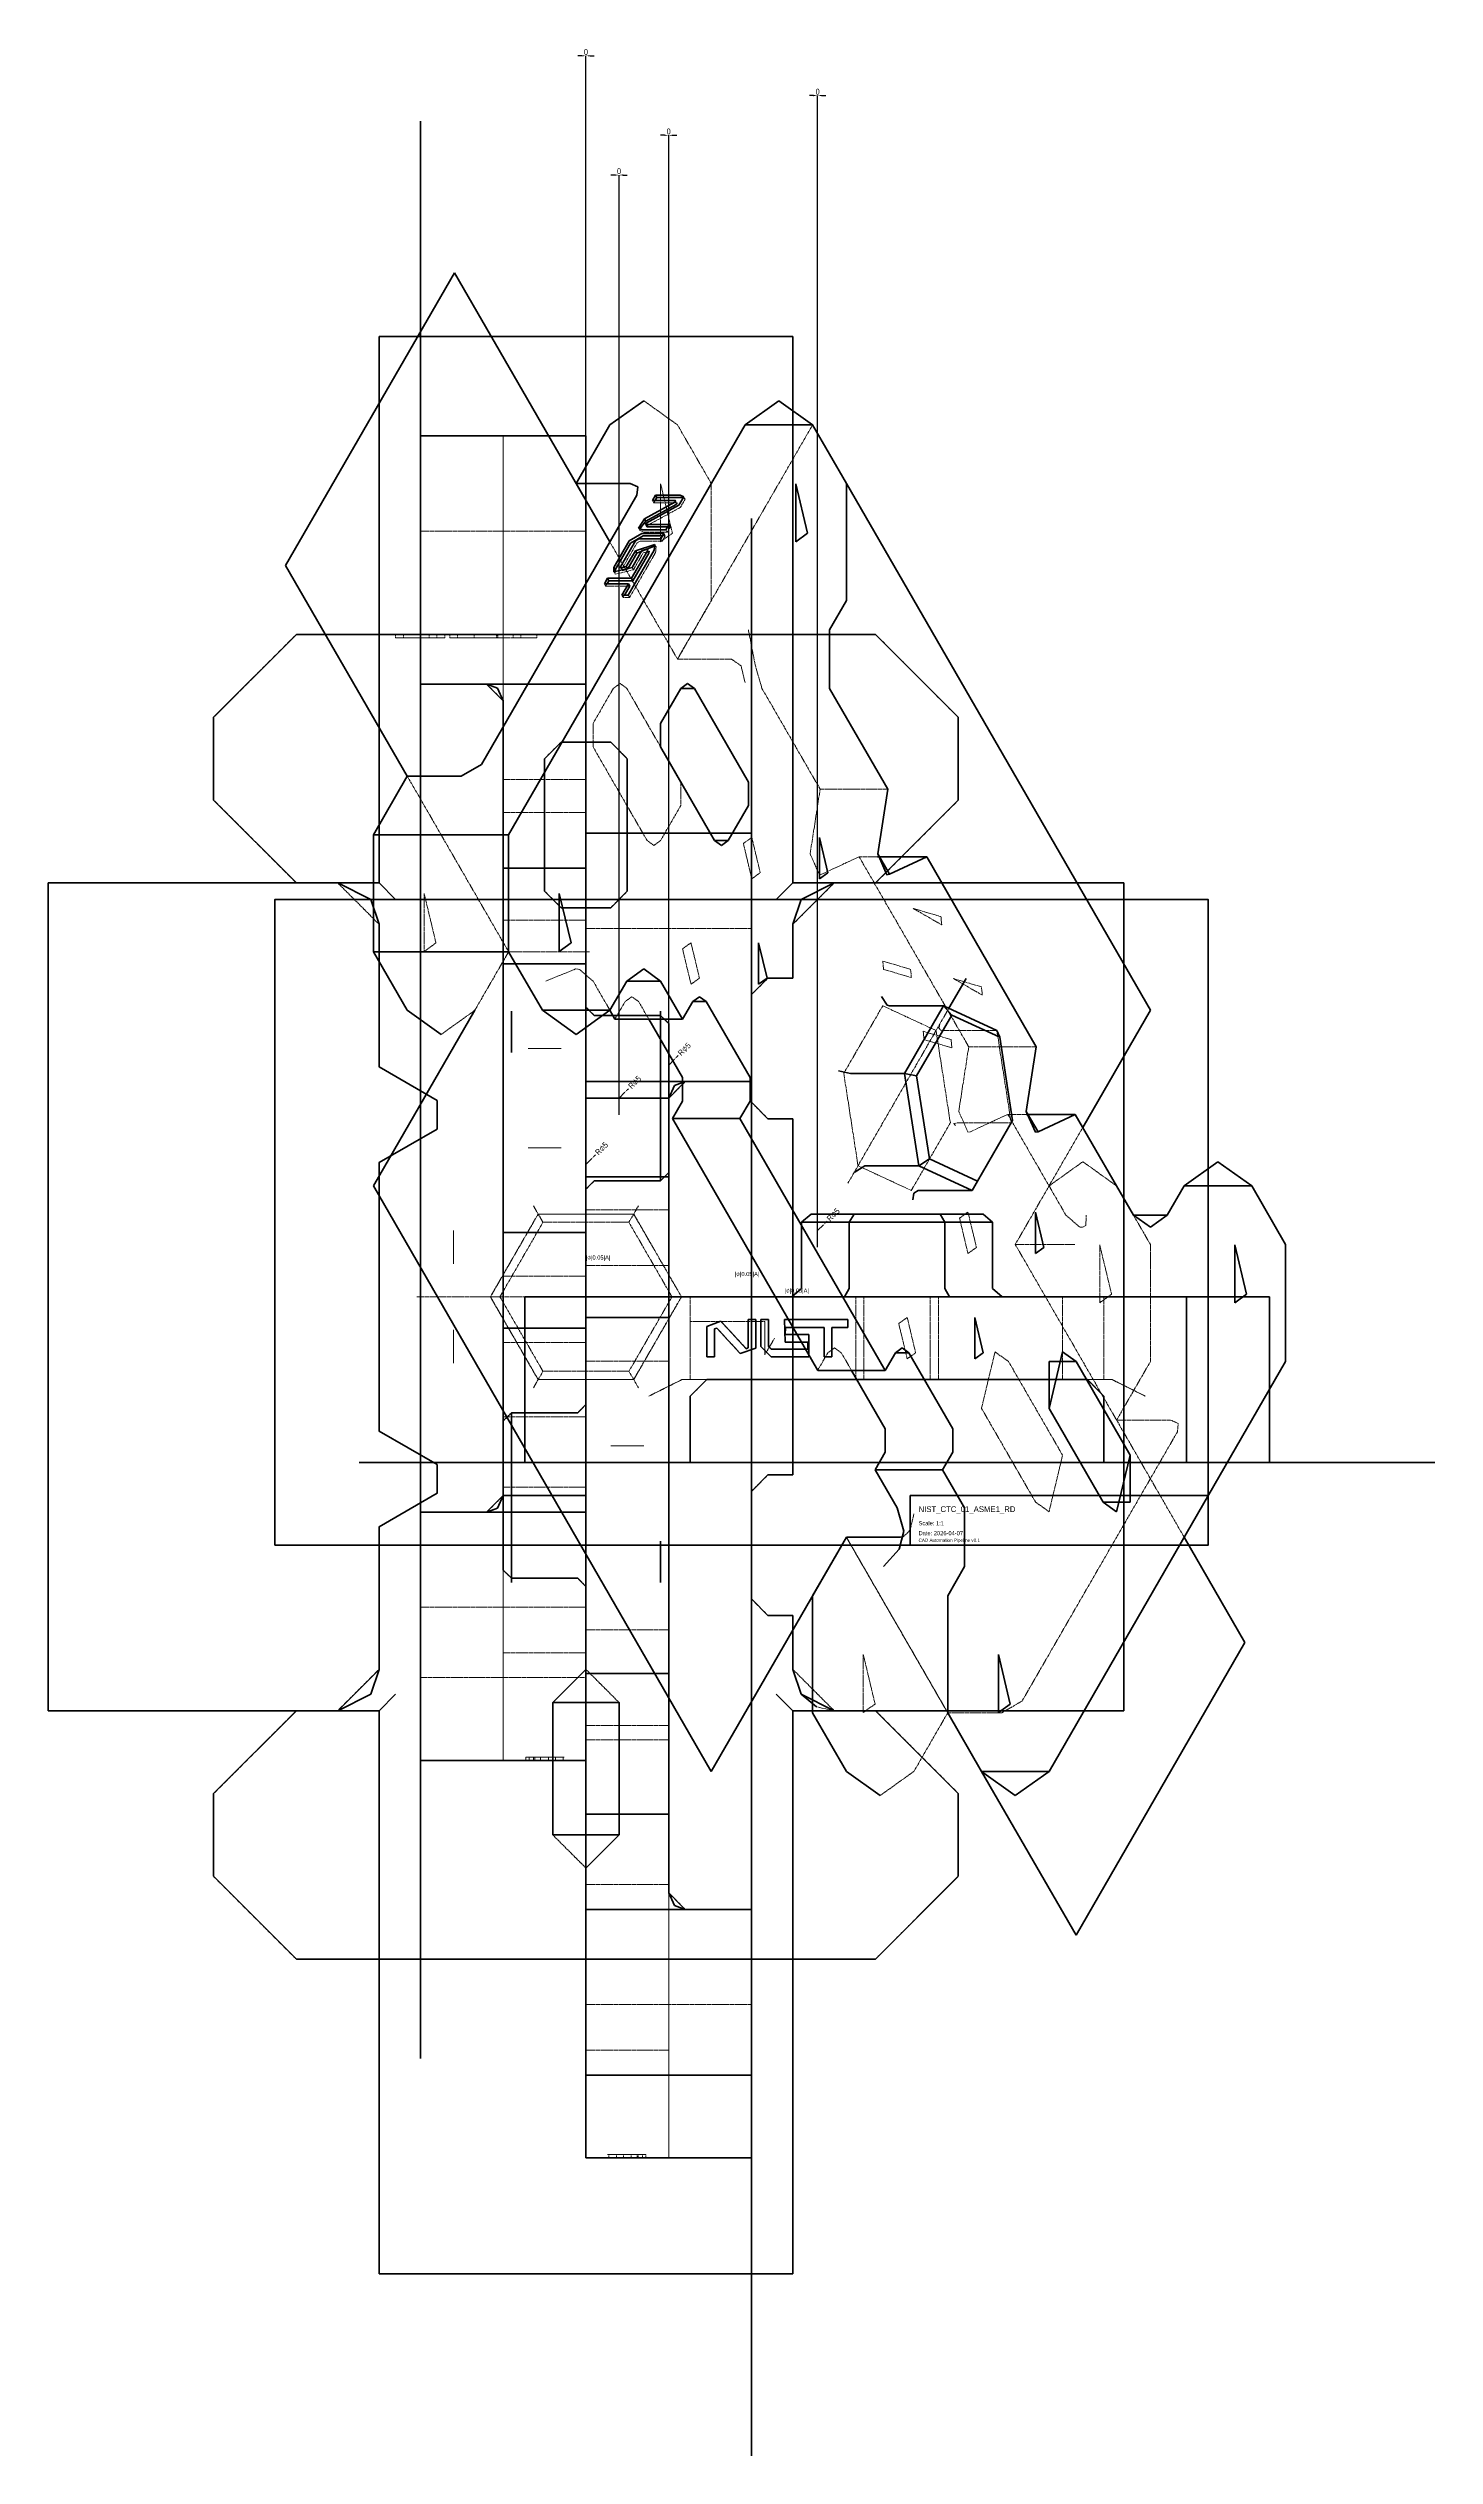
# Model space of a CAD drawing. Header units: metres. Extents: x -122 to 716, y -535 to 919.
import ezdxf

# ---------------------------------------------------------------- set-up
doc = ezdxf.new("R2010")
doc.units = ezdxf.units.M
doc.linetypes.add('DASHED', pattern=[1.524, 1.27, -0.254])
for name, color, linetype, lineweight in [('BORDER', 5, 'CONTINUOUS', 50), ('DIM', 2, 'CONTINUOUS', 13), ('GDT', 4, 'CONTINUOUS', 13), ('HIDDEN', 8, 'DASHED', 18), ('TITLE', 7, 'CONTINUOUS', 25), ('VISIBLE', 7, 'CONTINUOUS', 35)]:
    doc.layers.add(name, color=color, linetype=linetype, lineweight=lineweight)
doc.styles.add('OpenSansCondensed-Light', font='OpenSansCondensed-Light.ttf')
doc.dimstyles.get("Standard").update_dxf_attribs({"dimtxt": 2.5, "dimasz": 2.5, "dimexe": 1.25, "dimexo": 0.625, "dimtad": 1, "dimcen": 2.5, "dimazin": 3, "dimtfac": 1, "dimtmove": 0, "dimatfit": 3})

# ---------------------------------------------------------------- blocks, each defined once
blk = doc.blocks.new('_CLOSEDFILLED')
at = {"color": 0, "linetype": 'BYBLOCK'}
blk.add_solid([(-1, 0.16), (0, 0), (-1, -0.16)], dxfattribs=at)
blk = doc.blocks.new('*D1')
for p, q in [((223, 285), (226.5, 288.5)), ((228.7, 290.7), (228.3, 290.3))]:
    blk.add_line(p, q)
at = {"layer": 'Defpoints'}
for p in [(223, 285), (226.5, 288.5)]:
    blk.add_point(p, dxfattribs=at)
at = {"layer": 'DIM', "xscale": 2.5, "yscale": 2.5, "rotation": 224.99999999999977}
blk.add_blockref('_CLOSEDFILLED', (226.5, 288.5), dxfattribs=at)
at = {"layer": 'DIM', "insert": (232.5, 294.5), "char_height": 3.5, "attachment_point": 5, "rotation": 45, "style": 'OpenSansCondensed-Light'}
blk.add_mtext('R⌀5', dxfattribs=at)
blk = doc.blocks.new('*D2')
for p, q in [((220.5, 842.5), (218, 842.5)), ((223, 285), (223, 842.5)), ((223, 275), (223, 842.5)), ((223, 842.5), (223, 842.5)), ((225.5, 842.5), (228, 842.5))]:
    blk.add_line(p, q)
at = {"layer": 'Defpoints'}
for p in [(223, 842.5), (223, 285), (223, 275)]:
    blk.add_point(p, dxfattribs=at)
at = {"layer": 'DIM', "xscale": 2.5, "yscale": 2.5}
blk.add_blockref('_CLOSEDFILLED', (223, 842.5), dxfattribs=at)
at = {"layer": 'DIM', "xscale": 2.5, "yscale": 2.5, "rotation": 180}
blk.add_blockref('_CLOSEDFILLED', (223, 842.5), dxfattribs=at)
at = {"layer": 'DIM', "insert": (223, 844.8), "char_height": 3.5, "attachment_point": 5, "style": 'OpenSansCondensed-Light'}
blk.add_mtext('0', dxfattribs=at)
blk = doc.blocks.new('*D3')
for p, q in [((253, 305), (256.5, 308.5)), ((258.7, 310.7), (258.3, 310.3))]:
    blk.add_line(p, q)
at = {"layer": 'Defpoints'}
for p in [(256.5, 308.5), (253, 305)]:
    blk.add_point(p, dxfattribs=at)
at = {"layer": 'DIM', "xscale": 2.5, "yscale": 2.5, "rotation": 224.99999999999955}
blk.add_blockref('_CLOSEDFILLED', (256.5, 308.5), dxfattribs=at)
at = {"layer": 'DIM', "insert": (262.5, 314.5), "char_height": 3.5, "attachment_point": 5, "rotation": 45, "style": 'OpenSansCondensed-Light'}
blk.add_mtext('R⌀5', dxfattribs=at)
blk = doc.blocks.new('*D4')
for p, q in [((250.5, 866.5), (248, 866.5)), ((253, 305), (253, 866.5)), ((253, 295), (253, 866.5)), ((253, 866.5), (253, 866.5)), ((255.5, 866.5), (258, 866.5))]:
    blk.add_line(p, q)
at = {"layer": 'Defpoints'}
for p in [(253, 866.5), (253, 305), (253, 295)]:
    blk.add_point(p, dxfattribs=at)
at = {"layer": 'DIM', "xscale": 2.5, "yscale": 2.5}
blk.add_blockref('_CLOSEDFILLED', (253, 866.5), dxfattribs=at)
at = {"layer": 'DIM', "xscale": 2.5, "yscale": 2.5, "rotation": 180}
blk.add_blockref('_CLOSEDFILLED', (253, 866.5), dxfattribs=at)
at = {"layer": 'DIM', "insert": (253, 868.8), "char_height": 3.5, "attachment_point": 5, "style": 'OpenSansCondensed-Light'}
blk.add_mtext('0', dxfattribs=at)
blk = doc.blocks.new('*D5')
for p, q in [((343, 205), (346.5, 208.5)), ((348.7, 210.7), (348.3, 210.3))]:
    blk.add_line(p, q)
at = {"layer": 'Defpoints'}
for p in [(343, 205), (346.5, 208.5)]:
    blk.add_point(p, dxfattribs=at)
at = {"layer": 'DIM', "xscale": 2.5, "yscale": 2.5, "rotation": 224.99999999999977}
blk.add_blockref('_CLOSEDFILLED', (346.5, 208.5), dxfattribs=at)
at = {"layer": 'DIM', "insert": (352.5, 214.5), "char_height": 3.5, "attachment_point": 5, "rotation": 45, "style": 'OpenSansCondensed-Light'}
blk.add_mtext('R⌀5', dxfattribs=at)
blk = doc.blocks.new('*D6')
for p, q in [((340.5, 890.5), (338, 890.5)), ((343, 205), (343, 890.5)), ((343, 195), (343, 890.5)), ((343, 890.5), (343, 890.5)), ((345.5, 890.5), (348, 890.5))]:
    blk.add_line(p, q)
at = {"layer": 'Defpoints'}
for p in [(343, 890.5), (343, 205), (343, 195)]:
    blk.add_point(p, dxfattribs=at)
at = {"layer": 'DIM', "xscale": 2.5, "yscale": 2.5}
blk.add_blockref('_CLOSEDFILLED', (343, 890.5), dxfattribs=at)
at = {"layer": 'DIM', "xscale": 2.5, "yscale": 2.5, "rotation": 180}
blk.add_blockref('_CLOSEDFILLED', (343, 890.5), dxfattribs=at)
at = {"layer": 'DIM', "insert": (343, 892.8), "char_height": 3.5, "attachment_point": 5, "style": 'OpenSansCondensed-Light'}
blk.add_mtext('0', dxfattribs=at)
blk = doc.blocks.new('*D7')
for p, q in [((203, 245), (206.5, 248.5)), ((208.7, 250.7), (208.3, 250.3))]:
    blk.add_line(p, q)
at = {"layer": 'Defpoints'}
for p in [(206.5, 248.5), (203, 245)]:
    blk.add_point(p, dxfattribs=at)
at = {"layer": 'DIM', "xscale": 2.5, "yscale": 2.5, "rotation": 225}
blk.add_blockref('_CLOSEDFILLED', (206.5, 248.5), dxfattribs=at)
at = {"layer": 'DIM', "insert": (212.5, 254.5), "char_height": 3.5, "attachment_point": 5, "rotation": 45, "style": 'OpenSansCondensed-Light'}
blk.add_mtext('R⌀5', dxfattribs=at)
blk = doc.blocks.new('*D8')
for p, q in [((200.5, 914.5), (198, 914.5)), ((203, 245), (203, 914.5)), ((203, 235), (203, 914.5)), ((203, 914.5), (203, 914.5)), ((205.5, 914.5), (208, 914.5))]:
    blk.add_line(p, q)
at = {"layer": 'Defpoints'}
for p in [(203, 914.5), (203, 245), (203, 235)]:
    blk.add_point(p, dxfattribs=at)
at = {"layer": 'DIM', "xscale": 2.5, "yscale": 2.5}
blk.add_blockref('_CLOSEDFILLED', (203, 914.5), dxfattribs=at)
at = {"layer": 'DIM', "xscale": 2.5, "yscale": 2.5, "rotation": 180}
blk.add_blockref('_CLOSEDFILLED', (203, 914.5), dxfattribs=at)
at = {"layer": 'DIM', "insert": (203, 916.8), "char_height": 3.5, "attachment_point": 5, "style": 'OpenSansCondensed-Light'}
blk.add_mtext('0', dxfattribs=at)

msp = doc.modelspace()

# ---------------------------------------------------------------- linework, layer by layer
at = {"layer": 'BORDER'}
for points in [[(15, 15), (579, 15), (579, 405), (15, 405), (15, 15)], [(399, 15), (579, 15), (579, 45), (399, 45), (399, 15)]]:
    msp.add_lwpolyline(points, dxfattribs=at)
at = {"layer": 'HIDDEN'}
for points in [[(237.907, 706.231), (258.319, 691.586)], [(103, 685), (103, 535)], [(103, 685), (103, 635)], [(203, 685), (103, 685)], [(143, 685), (103, 685)], [(103, 685), (143, 685)], [(103, 535), (103, 685)], [(103, 535), (103, 685)], [(103, 685), (103, 535)], [(143, 685), (153, 685)], [(153, 685), (143, 685)], [(153, 525), (153, 685)], [(153, 685), (153, 525)], [(203, 685), (203, 635)], [(203, 635), (203, 685)], [(258.319, 691.586), (278.732, 656.231)], [(339.969, 691.586), (258.319, 550.165)], [(360.381, 656.231), (339.969, 691.586)], [(248.113, 621.053), (248.113, 656.053)], [(248.113, 656.053), (255.257, 626.179)], [(278.732, 656.231), (278.732, 585.52)], [(260.012, 641.748), (240.131, 630.86)], [(243.151, 645.869), (243.968, 644.455)], [(243.968, 644.455), (244.784, 645.869)], [(257.738, 644.455), (243.968, 644.455)], [(263.002, 646.733), (260.012, 641.748)], [(262.413, 647.335), (263.002, 646.733)], [(103, 635), (103, 585)], [(103, 627.5), (103, 592.5)], [(103, 592.5), (103, 627.5)], [(103, 627.5), (103, 592.5)], [(103, 592.5), (103, 627.5)], [(203, 627.5), (103, 627.5)], [(203, 627.5), (103, 627.5)], [(153, 610), (153, 630)], [(153, 630), (153, 610)], [(203, 635), (203, 585)], [(203, 635), (203, 585)], [(203, 610), (203, 630)], [(203, 630), (203, 610)], [(203, 610), (203, 630)], [(203, 630), (203, 610)], [(203, 627.5), (203, 592.5)], [(203, 592.5), (203, 627.5)], [(203, 627.5), (203, 592.5)], [(203, 592.5), (203, 627.5)], [(235.654, 627.869), (235.413, 628.673)], [(238.069, 626.777), (235.654, 627.869)], [(252.132, 626.777), (238.069, 626.777)], [(240.131, 630.86), (239.804, 630.574)], [(255.257, 626.179), (248.113, 621.053)], [(250.084, 626.058), (250.901, 624.643)], [(251.316, 628.191), (252.132, 626.777)], [(254.05, 630.099), (252.132, 626.777)], [(252.417, 630.099), (254.05, 630.099)], [(253.234, 631.513), (254.05, 630.099)], [(217.494, 620.876), (258.319, 550.165)], [(217.494, 620.876), (258.319, 550.165)], [(233.743, 620.162), (224.734, 604.558)], [(245.094, 614.585), (229.415, 587.429)], [(237.598, 614.281), (231.703, 604.071)], [(235.75, 621.321), (233.743, 620.162)], [(248.983, 621.321), (235.75, 621.321)], [(241.157, 615.339), (237.598, 614.281)], [(244.895, 618.628), (245.431, 617.995)], [(245.431, 617.995), (245.094, 614.585)], [(248.166, 622.735), (248.983, 621.321)], [(250.901, 624.643), (248.983, 621.321)], [(249.268, 624.643), (250.901, 624.643)], [(153, 530), (153, 610)], [(153, 610), (153, 530)], [(203, 530), (203, 610)], [(203, 610), (203, 530)], [(203, 610), (203, 530)], [(203, 530), (203, 610)], [(220.683, 601.406), (220.402, 602.187)], [(231.703, 604.071), (220.683, 601.406)], [(223.918, 605.973), (224.734, 604.558)], [(224.734, 604.558), (224.725, 603.687)], [(230.886, 605.485), (231.703, 604.071)], [(103, 585), (103, 535)], [(203, 585), (203, 535)], [(203, 535), (203, 585)], [(214.152, 595.641), (214.969, 594.227)], [(214.969, 594.227), (215.785, 595.641)], [(229.468, 594.227), (214.969, 594.227)], [(224.727, 588.843), (225.543, 587.429)], [(225.543, 587.429), (226.36, 588.843)], [(229.415, 587.429), (225.543, 587.429)], [(228.598, 588.843), (229.415, 587.429)], [(278.732, 585.52), (258.319, 550.165)], [(305.268, 546.63), (301.185, 567.843)], [(28, 565), (-22, 515)], [(-22, 515), (28, 565)], [(378, 565), (28, 565)], [(78, 415), (78, 565)], [(378, 565), (78, 565)], [(96.483, 565), (88, 565)], [(88, 565), (92.654, 565)], [(88, 565), (88, 563)], [(88, 565), (88, 563)], [(92.654, 563), (88, 563)], [(88, 563), (96.483, 563)], [(92.654, 565), (94.059, 565)], [(92.654, 565), (92.654, 563)], [(92.654, 565), (92.654, 563)], [(94.059, 563), (92.654, 563)], [(94.059, 565), (108.26, 565)], [(108.26, 563), (94.059, 563)], [(111.88, 565), (96.483, 565)], [(96.483, 563), (111.88, 563)], [(108.26, 565), (117.655, 565)], [(108.26, 565), (108.26, 563)], [(117.655, 563), (108.26, 563)], [(112.959, 565), (111.88, 565)], [(111.88, 563), (112.959, 563)], [(112.956, 565), (112.959, 565)], [(117.655, 565), (112.956, 565)], [(112.956, 565), (112.956, 563)], [(112.956, 565), (112.956, 563)], [(112.956, 563), (117.655, 563)], [(112.959, 563), (112.956, 563)], [(117.655, 565), (117.655, 563)], [(117.655, 565), (117.655, 563)], [(125.37, 565), (120.672, 565)], [(120.672, 565), (126.965, 565)], [(120.672, 565), (120.672, 563)], [(120.672, 565), (120.672, 563)], [(126.965, 563), (120.672, 563)], [(120.672, 563), (125.37, 563)], [(127.009, 565), (125.37, 565)], [(125.37, 565), (125.37, 563)], [(125.37, 565), (125.37, 563)], [(125.37, 563), (127.009, 563)], [(126.965, 565), (149.766, 565)], [(149.766, 563), (126.965, 563)], [(149.076, 565), (127.009, 565)], [(127.009, 563), (149.076, 563)], [(134.896, 565), (128.076, 565)], [(128.076, 565), (135.412, 565)], [(135.412, 563), (128.076, 563)], [(128.076, 563), (134.896, 563)], [(135.326, 565), (133.21, 565)], [(133.21, 565), (135.498, 565)], [(135.498, 563), (133.21, 563)], [(133.21, 563), (135.326, 563)], [(173.301, 565), (134.896, 565)], [(134.896, 563), (173.301, 563)], [(149.766, 565), (135.326, 565)], [(135.326, 563), (149.766, 563)], [(135.412, 565), (148.99, 565)], [(135.412, 565), (135.412, 563)], [(148.99, 563), (135.412, 563)], [(135.498, 565), (159.033, 565)], [(135.498, 565), (135.498, 563)], [(159.033, 563), (135.498, 563)], [(148.99, 565), (150.931, 565)], [(148.99, 565), (148.99, 563)], [(150.931, 563), (148.99, 563)], [(150.931, 565), (149.076, 565)], [(149.076, 565), (149.076, 563)], [(149.076, 563), (150.931, 563)], [(149.766, 565), (155.541, 565)], [(155.541, 565), (149.766, 565)], [(149.766, 565), (149.766, 563)], [(149.766, 565), (149.766, 563)], [(149.766, 563), (155.541, 563)], [(155.541, 563), (149.766, 563)], [(159.033, 565), (163.687, 565)], [(159.033, 565), (159.033, 563)], [(159.033, 565), (159.033, 563)], [(163.687, 563), (159.033, 563)], [(163.687, 565), (173.301, 565)], [(163.687, 565), (163.687, 563)], [(163.687, 565), (163.687, 563)], [(173.301, 563), (163.687, 563)], [(173.301, 565), (173.301, 563)], [(173.301, 565), (173.301, 563)], [(328, 565), (328, 415)], [(378, 565), (428, 515)], [(428, 515), (378, 565)], [(290.979, 550.165), (258.319, 550.165)], [(296.753, 546.023), (290.979, 550.165)], [(299.144, 536.023), (296.753, 546.023)], [(305.268, 546.63), (309.35, 532.487)], [(143, 535), (103, 535)], [(203, 535), (103, 535)], [(143, 535), (103, 535)], [(203, 535), (143, 535)], [(153, 525), (143, 535)], [(203, 535), (143, 535)], [(143.008, 535), (143, 535)], [(149.482, 532.614), (149.466, 532.628)], [(149.467, 532.627), (149.483, 532.614)], [(153, 530), (153, 510)], [(153, 510), (153, 530)], [(153, 525), (153, 510)], [(203, 535), (203, 510)], [(203, 535), (203, 510)], [(203, 530), (203, 510)], [(203, 510), (203, 530)], [(203, 530), (203, 510)], [(203, 510), (203, 530)], [(207.288, 511.274), (219.536, 532.487)], [(219.536, 532.487), (223.618, 535.416)], [(223.618, 535.416), (227.701, 532.487)], [(227.701, 532.487), (248.113, 497.132)], [(309.35, 532.487), (344.514, 471.583)], [(-22, 515), (-22, 465)], [(153, 510), (153, 477.5)], [(203, 510), (203, 477.5)], [(203, 510), (203, 477.5)], [(207.288, 497.132), (207.288, 511.274)], [(428, 465), (428, 515)], [(188, 500), (178, 490)], [(218, 500), (188, 500)], [(218, 500), (188, 500)], [(239.948, 440.563), (207.288, 497.132)], [(228, 490), (218, 500)], [(178, 490), (178, 410)], [(178, 490), (178, 410)], [(228, 410), (228, 490)], [(228, 410), (228, 490)], [(156.257, 373.388), (95.02, 479.454)], [(156.257, 373.388), (95.02, 479.454)], [(203, 477.5), (153, 477.5)], [(153, 477.5), (153, 467.5)], [(203, 477.5), (153, 477.5)], [(153, 467.5), (153, 402.5)], [(203, 477.5), (203, 467.5)], [(203, 477.5), (203, 467.5)], [(203, 467.5), (203, 402.5)], [(203, 402.5), (203, 467.5)], [(260.361, 475.919), (260.361, 461.777)], [(344.514, 471.583), (338.475, 432.545)], [(385.339, 471.583), (344.514, 471.583)], [(-22, 465), (28, 415)], [(28, 415), (-22, 465)], [(153, 432.5), (153, 457.5)], [(153, 457.5), (153, 432.5)], [(153, 432.5), (153, 457.5)], [(153, 457.5), (153, 432.5)], [(203, 457.5), (153, 457.5)], [(203, 457.5), (153, 457.5)], [(203, 457.5), (203, 432.5)], [(203, 432.5), (203, 457.5)], [(203, 457.5), (203, 432.5)], [(203, 432.5), (203, 457.5)], [(260.361, 461.777), (248.113, 440.563)], [(378, 415), (428, 465)], [(428, 465), (378, 415)], [(203, 395), (203, 445)], [(203, 445), (303, 445)], [(203, 445), (203, 395)], [(244.031, 437.635), (239.948, 440.563)], [(248.113, 440.563), (244.031, 437.635)], [(263, 445), (253, 445)], [(253, 445), (263, 445)], [(253, 285), (253, 445)], [(253, 445), (253, 285)], [(263, 445), (303, 445)], [(303, 445), (263, 445)], [(303.227, 442.457), (298.124, 438.796)], [(298.124, 438.796), (303.227, 417.457)], [(303, 445), (303, 295)], [(303, 395), (303, 445)], [(303, 295), (303, 445)], [(303, 295), (303, 445)], [(303, 445), (303, 295)], [(308.33, 421.118), (303.227, 442.457)], [(338.475, 432.545), (344.051, 419.957)], [(345.546, 420.298), (368.084, 430.758)], [(368.084, 430.758), (434.328, 316.019)], [(379.121, 430.758), (368.084, 430.758)], [(28, 415), (53, 415)], [(53, 415), (78, 390)], [(53, 415), (78, 415)], [(105.226, 373.566), (105.226, 408.566)], [(105.226, 408.566), (112.371, 378.692)], [(178, 410), (188, 400)], [(218, 400), (228, 410)], [(303.227, 417.457), (308.33, 421.118)], [(328, 390), (353, 415)], [(328, 415), (353, 415)], [(344.051, 419.957), (345.546, 420.298)], [(353, 415), (378, 415)], [(73, 405), (78, 390)], [(153, 402.5), (153, 392.5)], [(188, 400), (218, 400)], [(188, 400), (218, 400)], [(203, 402.5), (203, 392.5)], [(203, 402.5), (203, 392.5)], [(203, 345), (203, 395)], [(203, 395), (203, 345)], [(303, 345), (303, 395)], [(417.536, 394.602), (400.711, 399.602)], [(400.711, 399.602), (418.031, 389.602)], [(418.031, 389.602), (417.536, 394.602)], [(78, 390), (78, 303.868)], [(78, 303.868), (78, 390)], [(112.371, 378.692), (105.226, 373.566)], [(153, 392.5), (153, 177.5)], [(203, 392.5), (153, 392.5)], [(203, 392.5), (153, 392.5)], [(203, 392.5), (203, 177.5)], [(203, 177.5), (203, 392.5)], [(203, 370), (203, 390)], [(203, 390), (203, 370)], [(203, 370), (203, 390)], [(203, 390), (203, 370)], [(203, 387.5), (203, 352.5)], [(203, 352.5), (203, 387.5)], [(203, 387.5), (203, 352.5)], [(203, 352.5), (203, 387.5)], [(203, 387.5), (303, 387.5)], [(203, 387.5), (303, 387.5)], [(253, 370), (253, 390)], [(253, 390), (253, 370)], [(266.484, 378.817), (261.381, 375.156)], [(271.587, 357.478), (266.484, 378.817)], [(303, 387.5), (303, 352.5)], [(303, 352.5), (303, 387.5)], [(303, 387.5), (303, 352.5)], [(303, 352.5), (303, 387.5)], [(328, 357.5), (328, 390)], [(328, 390), (328, 357.5)], [(156.257, 373.388), (135.845, 338.033)], [(156.257, 373.388), (135.845, 338.033)], [(188.917, 373.388), (156.257, 373.388)], [(188.917, 373.388), (205.247, 373.388)], [(203, 290), (203, 370)], [(203, 370), (203, 290)], [(203, 370), (203, 290)], [(203, 290), (203, 370)], [(253, 290), (253, 370)], [(253, 370), (253, 290)], [(261.381, 375.156), (266.484, 353.817)], [(382.835, 362.782), (382.34, 367.782)], [(382.34, 367.782), (399.165, 362.782)], [(178.711, 355.711), (196.786, 363.033)], [(196.786, 363.033), (199.123, 362.782)], [(207.288, 355.711), (199.123, 362.782)], [(217.494, 338.033), (207.288, 355.711)], [(266.484, 353.817), (271.587, 357.478)], [(303, 347.5), (313, 357.5)], [(313, 357.5), (328, 357.5)], [(328, 357.5), (313, 357.5)], [(399.66, 357.782), (382.835, 362.782)], [(399.165, 362.782), (399.66, 357.782)], [(442.031, 352.175), (425.206, 357.175)], [(425.206, 357.175), (442.526, 347.175)], [(442.526, 347.175), (442.031, 352.175)], [(135.845, 338.033), (115.432, 323.388)], [(203, 295), (203, 345)], [(203, 345), (203, 295)], [(203, 285), (203, 340)], [(203, 340), (203, 285)], [(208, 335), (203, 340)], [(203, 285), (203, 335)], [(203, 335), (203, 285)], [(248, 335), (208, 335)], [(226.68, 343.336), (220.556, 332.73)], [(230.763, 346.265), (226.68, 343.336)], [(234.845, 343.336), (230.763, 346.265)], [(240.969, 332.73), (234.845, 343.336)], [(248, 335), (248, 285)], [(248, 335), (253, 330)], [(303, 282.5), (303, 347.5)], [(303, 347.5), (303, 282.5)], [(303, 295), (303, 345)], [(382.373, 340.768), (358.802, 299.943)], [(361.29, 233.54), (422.335, 339.273)], [(414.57, 325.825), (382.373, 340.768)], [(253, 285), (253, 330)], [(407.33, 320.355), (406.835, 325.355)], [(406.835, 325.355), (423.66, 320.355)], [(424.155, 315.355), (407.33, 320.355)], [(423.198, 270.057), (414.57, 325.825)], [(416.927, 329.907), (416.323, 327.496)], [(416.323, 327.496), (417.393, 326.074)], [(417.393, 326.074), (418.653, 325.825)], [(451.313, 325.825), (418.653, 325.825)], [(423.66, 320.355), (424.155, 315.355)], [(451.313, 325.825), (459.94, 270.057)], [(168, 315), (188, 315)], [(188, 315), (168, 315)], [(434.328, 316.019), (428.289, 276.982)], [(475.153, 316.019), (434.328, 316.019)], [(78, 303.868), (113, 283.66)], [(78, 303.868), (113, 283.66)], [(203, 270), (203, 295)], [(203, 295), (263, 295)], [(203, 295), (303, 295)], [(203, 295), (263, 295)], [(203, 270), (203, 295)], [(263, 295), (253, 285)], [(256.534, 292.628), (256.517, 292.614)], [(256.517, 292.614), (256.534, 292.628)], [(263, 295), (262.989, 295)], [(263, 295), (303, 295)], [(263, 295), (303, 295)], [(358.802, 299.943), (367.43, 244.175)], [(113, 283.66), (113, 266.34)], [(203, 290), (203, 270)], [(203, 270), (203, 290)], [(203, 290), (203, 270)], [(203, 270), (203, 290)], [(203, 285), (203, 230)], [(203, 230), (203, 285)], [(208, 285), (203, 285)], [(203, 285), (203, 235)], [(203, 235), (203, 285)], [(248, 285), (208, 285)], [(248, 285), (248, 235)], [(248, 285), (253, 285)], [(253, 290), (253, 270)], [(253, 270), (253, 290)], [(253, 240), (253, 285)], [(253, 270), (253, 285)], [(313, 272.5), (303, 282.5)], [(428.289, 276.982), (433.866, 264.393)], [(113, 266.34), (78, 246.132)], [(78, 246.132), (113, 266.34)], [(203, 183.868), (203, 270)], [(203, 270), (203, 183.868)], [(253, 183.868), (253, 270)], [(328, 272.5), (313, 272.5)], [(313, 272.5), (328, 272.5)], [(328, 57.5), (328, 272.5)], [(328, 272.5), (328, 57.5)], [(399.627, 229.232), (423.198, 270.057)], [(425.304, 269.445), (425.336, 269.619)], [(426.417, 268.563), (425.304, 269.445)], [(425.336, 269.619), (427.28, 270.057)], [(459.94, 270.057), (427.28, 270.057)], [(433.866, 264.393), (435.36, 264.734)], [(435.36, 264.734), (457.899, 275.194)], [(459.94, 270.057), (436.37, 229.232)], [(457.899, 275.194), (493.062, 214.289)], [(468.936, 275.194), (457.899, 275.194)], [(459.94, 270.057), (460.803, 271.551)], [(462.443, 196.612), (503.268, 267.322)], [(168, 255), (188, 255)], [(188, 255), (168, 255)], [(78, 246.132), (78, 83.868)], [(78, 83.868), (78, 246.132)], [(203, 237.5), (253, 237.5)], [(208, 235), (203, 230)], [(248, 235), (208, 235)], [(253, 240), (248, 235)], [(367.43, 244.175), (399.627, 229.232)], [(482.856, 231.967), (503.268, 246.612)], [(503.268, 246.612), (523.681, 231.967)], [(171.246, 220), (174.132, 215)], [(231.868, 215), (234.754, 220)], [(462.443, 196.612), (482.856, 231.967)], [(523.681, 231.967), (544.093, 196.612)], [(78, 195), (78, 205)], [(78, 205), (78, 185)], [(123, 195), (123, 205)], [(123, 205), (123, 195)], [(174.132, 215), (145.265, 165)], [(145.265, 165), (174.132, 215)], [(145.265, 165), (174.132, 215)], [(151.038, 165), (177.019, 210)], [(231.868, 215), (174.132, 215)], [(174.132, 215), (231.868, 215)], [(177.019, 210), (174.132, 215)], [(174.132, 215), (231.868, 215)], [(177.019, 210), (228.981, 210)], [(203, 217.5), (203, 192.5)], [(203, 192.5), (203, 217.5)], [(203, 217.5), (203, 192.5)], [(203, 192.5), (203, 217.5)], [(203, 217.5), (253, 217.5)], [(203, 217.5), (253, 217.5)], [(228.981, 210), (231.868, 215)], [(228.981, 210), (254.962, 165)], [(260.735, 165), (231.868, 215)], [(231.868, 215), (260.735, 165)], [(231.868, 215), (260.735, 165)], [(253, 192.5), (253, 217.5)], [(253, 217.5), (253, 192.5)], [(253, 192.5), (253, 217.5)], [(253, 217.5), (253, 192.5)], [(333.265, 210), (362.132, 210)], [(365.019, 215), (339.038, 215)], [(362.132, 210), (365.019, 215)], [(362.132, 210), (362.132, 170)], [(362.132, 210), (419.868, 210)], [(416.981, 215), (365.019, 215)], [(442.962, 215), (416.981, 215)], [(419.868, 210), (416.981, 215)], [(419.868, 210), (419.868, 170)], [(419.868, 210), (448.735, 210)], [(433.866, 216.183), (428.763, 212.522)], [(428.763, 212.522), (433.866, 191.183)], [(438.969, 194.844), (433.866, 216.183)], [(493.062, 214.289), (501.227, 207.218)], [(502.972, 206.967), (501.227, 207.218)], [(505.094, 208.058), (502.972, 206.967)], [(505.31, 214.289), (505.094, 208.058)], [(78, 185), (78, 195)], [(123, 195), (123, 185)], [(123, 185), (123, 195)], [(433.866, 191.183), (438.969, 194.844)], [(495.103, 196.612), (462.443, 196.612)], [(462.443, 196.612), (523.681, 90.546)], [(462.443, 196.612), (564.506, 19.835)], [(495.103, 196.612), (498.485, 196.612)], [(498.485, 196.612), (495.103, 196.612)], [(513.474, 161.434), (513.474, 196.434)], [(513.474, 196.434), (520.619, 166.56)], [(544.093, 196.612), (544.093, 125.901)], [(203, 177.5), (153, 177.5)], [(153, 177.5), (153, 167.5)], [(203, 177.5), (153, 177.5)], [(203, 163.66), (203, 183.868)], [(203, 183.868), (253, 183.868)], [(203, 183.868), (203, 163.66)], [(203, 177.5), (203, 167.5)], [(203, 177.5), (203, 167.5)], [(253, 163.66), (253, 183.868)], [(275.776, 165), (100.776, 165)], [(139.491, 165), (145.265, 165)], [(145.265, 165), (174.132, 115)], [(174.132, 115), (145.265, 165)], [(151.038, 165), (145.265, 165)], [(174.132, 115), (145.265, 165)], [(177.019, 120), (151.038, 165)], [(153, 167.5), (153, 102.5)], [(166, 165), (216, 165)], [(166, 165), (216, 165)], [(216, 165), (166, 165)], [(166, 165), (166, 65)], [(166, 165), (166, 65)], [(166, 165), (166, 65)], [(216, 165), (166, 165)], [(166, 165), (216, 165)], [(216, 165), (166, 165)], [(233.5, 165), (198.5, 165)], [(198.5, 165), (216, 165)], [(233.5, 165), (198.5, 165)], [(198.5, 165), (216, 165)], [(203, 167.5), (203, 102.5)], [(203, 102.5), (203, 167.5)], [(203, 146.34), (203, 163.66)], [(203, 146.34), (203, 163.66)], [(216, 165), (233.5, 165)], [(216, 165), (233.5, 165)], [(216, 165), (241, 165)], [(216, 165), (566, 165)], [(241, 165), (216, 165)], [(216, 165), (566, 165)], [(241, 165), (216, 165)], [(216, 165), (241, 165)], [(254.962, 165), (228.981, 120)], [(231.868, 115), (260.735, 165)], [(260.735, 165), (231.868, 115)], [(260.735, 165), (231.868, 115)], [(241, 165), (266, 165)], [(266, 165), (241, 165)], [(241, 165), (266, 165)], [(266, 165), (241, 165)], [(253, 146.34), (253, 163.66)], [(260.735, 165), (254.962, 165)], [(260.735, 165), (266.509, 165)], [(301, 165), (266, 165)], [(266, 165), (301, 165)], [(301, 165), (266, 165)], [(266, 165), (301, 165)], [(266, 165), (266, 115)], [(266, 165), (266, 115)], [(266, 165), (266, 115)], [(266, 165), (266, 115)], [(266, 165), (266, 115)], [(266, 165), (266, 115)], [(266, 165), (301, 165)], [(266, 165), (301, 165)], [(266, 165), (301, 165)], [(266, 165), (301, 165)], [(463.776, 165), (288.776, 165)], [(301, 165), (306, 165)], [(306, 165), (301, 165)], [(301, 165), (306, 165)], [(306, 165), (301, 165)], [(327.491, 165), (359.246, 165)], [(359.246, 165), (327.491, 165)], [(362.132, 165), (333.265, 165)], [(333.265, 165), (362.132, 165)], [(358.5, 165), (333.5, 165)], [(333.5, 165), (346, 165)], [(358.5, 165), (333.5, 165)], [(333.5, 165), (346, 165)], [(346, 165), (358.5, 165)], [(346, 165), (358.5, 165)], [(359.246, 165), (362.132, 170)], [(359.246, 165), (422.754, 165)], [(422.754, 165), (359.246, 165)], [(419.868, 165), (362.132, 165)], [(362.132, 165), (419.868, 165)], [(366, 165), (376, 165)], [(376, 165), (366, 165)], [(366, 165), (366, 115)], [(366, 165), (366, 115)], [(376, 165), (366, 165)], [(366, 165), (376, 165)], [(411, 165), (371, 165)], [(371, 165), (411, 165)], [(371, 165), (371, 115)], [(371, 165), (371, 115)], [(371, 165), (391, 165)], [(391, 165), (371, 165)], [(376, 165), (406, 165)], [(406, 165), (376, 165)], [(406, 165), (376, 165)], [(376, 165), (406, 165)], [(391, 165), (411, 165)], [(411, 165), (391, 165)], [(406, 165), (416, 165)], [(416, 165), (406, 165)], [(416, 165), (406, 165)], [(406, 165), (416, 165)], [(411, 165), (411, 115)], [(411, 165), (411, 115)], [(416, 165), (416, 115)], [(416, 165), (416, 115)], [(419.868, 170), (422.754, 165)], [(448.735, 165), (419.868, 165)], [(419.868, 165), (448.735, 165)], [(422.754, 165), (454.509, 165)], [(454.509, 165), (422.754, 165)], [(448.5, 165), (423.5, 165)], [(423.5, 165), (436, 165)], [(448.5, 165), (423.5, 165)], [(423.5, 165), (436, 165)], [(436, 165), (448.5, 165)], [(436, 165), (448.5, 165)], [(491, 165), (501, 165)], [(501, 165), (491, 165)], [(491, 165), (501, 165)], [(501, 165), (491, 165)], [(491, 165), (491, 115)], [(491, 165), (491, 115)], [(491, 165), (491, 115)], [(491, 165), (491, 115)], [(501, 165), (491, 165)], [(491, 165), (501, 165)], [(501, 165), (491, 165)], [(491, 165), (501, 165)], [(501, 165), (516, 165)], [(516, 165), (501, 165)], [(501, 165), (516, 165)], [(516, 165), (501, 165)], [(516, 165), (501, 165)], [(501, 165), (516, 165)], [(516, 165), (501, 165)], [(501, 165), (516, 165)], [(520.619, 166.56), (513.474, 161.434)], [(516, 165), (541, 165)], [(541, 165), (516, 165)], [(516, 165), (516, 115)], [(516, 165), (516, 115)], [(516, 165), (516, 115)], [(516, 165), (516, 115)], [(516, 165), (516, 115)], [(516, 165), (516, 115)], [(541, 165), (516, 165)], [(516, 165), (541, 165)], [(541, 165), (566, 165)], [(566, 165), (541, 165)], [(566, 165), (541, 165)], [(541, 165), (566, 165)], [(583.5, 165), (548.5, 165)], [(548.5, 165), (566, 165)], [(583.5, 165), (548.5, 165)], [(548.5, 165), (566, 165)], [(566, 165), (583.5, 165)], [(566, 165), (583.5, 165)], [(566, 165), (616, 165)], [(616, 165), (566, 165)], [(566, 165), (616, 165)], [(616, 165), (566, 165)], [(616, 165), (566, 165)], [(566, 165), (616, 165)], [(616, 165), (616, 65)], [(616, 165), (616, 65)], [(616, 165), (616, 65)], [(203, 152.5), (253, 152.5)], [(203, 126.132), (203, 146.34)], [(203, 126.132), (203, 146.34)], [(253, 126.132), (253, 146.34)], [(266, 150), (266, 130)], [(266, 130), (266, 150)], [(266, 150), (266, 130)], [(266, 130), (266, 150)], [(266, 150), (311, 150)], [(266, 150), (311, 150)], [(276, 146.993), (284.483, 150.314)], [(276, 128.75), (276, 146.993)], [(282.059, 146.164), (280.654, 145.615)], [(280.654, 145.615), (280.654, 128.75)], [(296.26, 130.729), (282.059, 146.164)], [(284.483, 150.314), (299.88, 133.663)], [(300.956, 151.25), (305.655, 151.25)], [(300.956, 134.138), (300.956, 151.25)], [(305.655, 151.25), (305.655, 134.026)], [(308.672, 135.044), (308.672, 151.25)], [(308.672, 151.25), (313.37, 151.25)], [(311, 130), (311, 150)], [(311, 150), (311, 130)], [(311, 130), (311, 150)], [(311, 150), (311, 130)], [(313.37, 151.25), (313.37, 135.044)], [(322.896, 151.25), (361.301, 151.25)], [(323.412, 137.629), (322.896, 151.25)], [(323.498, 146.508), (323.326, 142.284)], [(347.033, 146.508), (323.498, 146.508)], [(347.033, 128.75), (347.033, 146.508)], [(351.687, 146.508), (351.687, 128.75)], [(361.301, 146.508), (351.687, 146.508)], [(361.301, 151.25), (361.301, 146.508)], [(397.124, 152.543), (392.021, 148.882)], [(392.021, 148.882), (397.124, 127.543)], [(402.227, 131.204), (397.124, 152.543)], [(78, 135), (78, 145)], [(78, 145), (78, 125)], [(78, 125), (78, 135)], [(123, 135), (123, 145)], [(123, 145), (123, 135)], [(123, 135), (123, 125)], [(123, 125), (123, 135)], [(153, 112.5), (153, 137.5)], [(153, 137.5), (153, 112.5)], [(153, 112.5), (153, 137.5)], [(153, 137.5), (153, 112.5)], [(203, 137.5), (153, 137.5)], [(203, 137.5), (153, 137.5)], [(203, 137.5), (203, 112.5)], [(203, 112.5), (203, 137.5)], [(203, 137.5), (203, 112.5)], [(203, 112.5), (203, 137.5)], [(305.655, 134.026), (296.26, 130.729)], [(299.88, 133.663), (300.956, 134.138)], [(314.965, 128.75), (308.672, 135.044)], [(317.009, 140), (311, 130)], [(317.009, 140), (311, 130)], [(313.37, 135.044), (315.009, 133.405)], [(315.009, 133.405), (337.076, 133.405)], [(323.326, 142.284), (337.766, 142.284)], [(336.99, 137.629), (323.412, 137.629)], [(337.076, 133.405), (336.99, 137.629)], [(337.766, 142.284), (337.766, 128.75)], [(349.155, 131.204), (343.031, 120.598)], [(353.237, 134.133), (349.155, 131.204)], [(357.32, 131.204), (353.237, 134.133)], [(363.443, 120.598), (357.32, 131.204)], [(397.124, 127.543), (402.227, 131.204)], [(450.196, 131.759), (442.031, 97.617)], [(458.361, 125.901), (450.196, 131.759)], [(174.132, 115), (177.019, 120)], [(228.981, 120), (177.019, 120)], [(203, -36.132), (203, 126.132)], [(203, 126.132), (253, 126.132)], [(203, 126.132), (203, -36.132)], [(231.868, 115), (228.981, 120)], [(253, -36.132), (253, 126.132)], [(280.654, 128.75), (276, 128.75)], [(337.766, 128.75), (314.965, 128.75)], [(351.687, 128.75), (347.033, 128.75)], [(491.021, 69.332), (458.361, 125.901)], [(544.093, 125.901), (523.681, 90.546)], [(153, 102.5), (153, 92.5)], [(171.246, 110), (174.132, 115)], [(174.132, 115), (231.868, 115)], [(231.868, 115), (174.132, 115)], [(231.868, 115), (174.132, 115)], [(203, 102.5), (203, 92.5)], [(203, 102.5), (203, 92.5)], [(231.868, 115), (234.754, 110)], [(261, 115), (241, 105)], [(241, 105), (261, 115)], [(261, 115), (266, 115)], [(266, 115), (261, 115)], [(276, 115), (261, 115)], [(261, 115), (276, 115)], [(301, 115), (266, 115)], [(266, 115), (301, 115)], [(276, 115), (266, 105)], [(301, 115), (266, 115)], [(266, 115), (301, 115)], [(276, 115), (266, 105)], [(266, 105), (266, 65)], [(266, 65), (266, 105)], [(266, 105), (266, 65)], [(276, 115), (506, 115)], [(301, 115), (306, 115)], [(306, 115), (301, 115)], [(301, 115), (306, 115)], [(306, 115), (301, 115)], [(346, 115), (333.5, 115)], [(333.5, 115), (346, 115)], [(346, 115), (333.5, 115)], [(333.5, 115), (346, 115)], [(346, 115), (358.5, 115)], [(358.5, 115), (346, 115)], [(346, 115), (358.5, 115)], [(358.5, 115), (346, 115)], [(366, 115), (376, 115)], [(376, 115), (366, 115)], [(371, 115), (411, 115)], [(411, 115), (371, 115)], [(376, 115), (406, 115)], [(406, 115), (376, 115)], [(406, 115), (416, 115)], [(416, 115), (406, 115)], [(436, 115), (423.5, 115)], [(423.5, 115), (436, 115)], [(436, 115), (423.5, 115)], [(423.5, 115), (436, 115)], [(436, 115), (448.5, 115)], [(448.5, 115), (436, 115)], [(436, 115), (448.5, 115)], [(448.5, 115), (436, 115)], [(491, 115), (501, 115)], [(501, 115), (491, 115)], [(491, 115), (501, 115)], [(501, 115), (491, 115)], [(501, 115), (516, 115)], [(516, 115), (501, 115)], [(501, 115), (516, 115)], [(516, 115), (501, 115)], [(516, 105), (506, 115)], [(521, 115), (506, 115)], [(506, 115), (521, 115)], [(516, 105), (506, 115)], [(516, 115), (521, 115)], [(521, 115), (516, 115)], [(516, 105), (516, 65)], [(516, 105), (516, 65)], [(516, 105), (516, 65)], [(541, 105), (521, 115)], [(521, 115), (541, 105)], [(158, 95), (153, 90)], [(153, 92.5), (153, 60)], [(203, 92.5), (153, 92.5)], [(203, 92.5), (153, 92.5)], [(153, 90), (153, 45)], [(158, 95), (198, 95)], [(158, 45), (158, 95)], [(203, 100), (198, 95)], [(203, 45), (203, 100)], [(203, 100), (203, 45)], [(203, 45), (203, 95)], [(203, 95), (203, 45)], [(203, 92.5), (203, 60)], [(203, 60), (203, 92.5)], [(442.031, 97.617), (474.691, 41.048)], [(523.681, 90.546), (556.341, 90.546)], [(560.918, 88.475), (556.341, 90.546)], [(560.423, 83.475), (560.918, 88.475)], [(78, 83.868), (113, 63.66)], [(78, 83.868), (113, 63.66)], [(238, 75), (218, 75)], [(218, 75), (238, 75)], [(560.423, 83.475), (466.526, -79.16)], [(113, 63.66), (113, 46.34)], [(153, 60), (153, 45)], [(166, 65), (216, 65)], [(166, 65), (216, 65)], [(216, 65), (166, 65)], [(266, 65), (166, 65)], [(166, 65), (266, 65)], [(233.5, 65), (198.5, 65)], [(198.5, 65), (216, 65)], [(233.5, 65), (198.5, 65)], [(198.5, 65), (216, 65)], [(203, 60), (203, 35)], [(203, 60), (203, 35)], [(216, 65), (233.5, 65)], [(216, 65), (266, 65)], [(216, 65), (266, 65)], [(266, 65), (216, 65)], [(216, 65), (233.5, 65)], [(482.856, 35.19), (491.021, 69.332)], [(516, 65), (566, 65)], [(566, 65), (516, 65)], [(516, 65), (566, 65)], [(516, 65), (616, 65)], [(616, 65), (516, 65)], [(583.5, 65), (548.5, 65)], [(548.5, 65), (566, 65)], [(583.5, 65), (548.5, 65)], [(548.5, 65), (566, 65)], [(566, 65), (583.5, 65)], [(566, 65), (616, 65)], [(616, 65), (566, 65)], [(566, 65), (583.5, 65)], [(566, 65), (616, 65)], [(113, 46.34), (78, 26.132)], [(78, 26.132), (113, 46.34)], [(143, 35), (153, 45)], [(203, 50), (153, 50)], [(153, 40), (153, 50)], [(203, 50), (153, 50)], [(153, 50), (153, 40)], [(153, 45), (153, -115)], [(153, -115), (153, 45)], [(153, 45), (153, 0)], [(153, 45), (158, 45)], [(158, 45), (198, 45)], [(158, -5), (158, 45)], [(203, 45), (198, 45)], [(203, 40), (203, 50)], [(203, 50), (203, 40)], [(203, 50), (203, 40)], [(203, 40), (203, 50)], [(203, 45), (203, -10)], [(203, -10), (203, 45)], [(203, 45), (203, -5)], [(203, -5), (203, 45)], [(303, 47.5), (313, 57.5)], [(303, -17.5), (303, 47.5)], [(303, 47.5), (303, -17.5)], [(313, 57.5), (328, 57.5)], [(328, 57.5), (313, 57.5)], [(103, 35), (103, -115)], [(103, 35), (103, -15)], [(103, -115), (103, 35)], [(143, 35), (103, 35)], [(203, 35), (103, 35)], [(143, 35), (103, 35)], [(103, 35), (103, -115)], [(103, -115), (103, 35)], [(203, 35), (143, 35)], [(203, 35), (143, 35)], [(143, 35), (143.008, 35)], [(149.466, 37.372), (149.482, 37.386)], [(149.483, 37.386), (149.467, 37.373)], [(153, 40), (153, -40)], [(153, -40), (153, 40)], [(203, 40), (203, -40)], [(203, -40), (203, 40)], [(203, 40), (203, -40)], [(203, -40), (203, 40)], [(203, 35), (203, -15)], [(203, -15), (203, 35)], [(401.206, 33.977), (398.815, 23.977)], [(474.691, 41.048), (482.856, 35.19)], [(78, 26.132), (78, -60)], [(78, -60), (78, 26.132)], [(238, 15), (218, 15)], [(218, 15), (238, 15)], [(421.619, -86.231), (360.381, 19.835)], [(442.031, -121.586), (360.381, 19.835)], [(398.815, 23.977), (394.991, 20.244)], [(153, 0), (158, -5)], [(158, -5), (198, -5)], [(203, -10), (198, -5)], [(103, -15), (103, -65)], [(103, -22.5), (103, -57.5)], [(103, -57.5), (103, -22.5)], [(103, -22.5), (103, -57.5)], [(103, -57.5), (103, -22.5)], [(203, -22.5), (103, -22.5)], [(203, -22.5), (103, -22.5)], [(203, -15), (203, -65)], [(203, -65), (203, -15)], [(203, -22.5), (203, -57.5)], [(203, -57.5), (203, -22.5)], [(203, -22.5), (203, -57.5)], [(203, -57.5), (203, -22.5)], [(313, -27.5), (303, -17.5)], [(328, -27.5), (313, -27.5)], [(313, -27.5), (328, -27.5)], [(328, -60), (328, -27.5)], [(328, -60), (328, -27.5)], [(153, -40), (153, -50)], [(153, -50), (153, -40)], [(203, -56.34), (203, -36.132)], [(203, -36.132), (253, -36.132)], [(203, -36.132), (203, -56.34)], [(203, -40), (203, -50)], [(203, -50), (203, -40)], [(203, -50), (203, -40)], [(203, -40), (203, -50)], [(253, -56.34), (253, -36.132)], [(203, -50), (153, -50)], [(203, -50), (153, -50)], [(203, -73.66), (203, -56.34)], [(203, -73.66), (203, -56.34)], [(253, -73.66), (253, -56.34)], [(370.588, -86.053), (370.588, -51.053)], [(370.588, -51.053), (377.732, -80.928)], [(78, -60), (53, -85)], [(103, -115), (103, -65)], [(103, -65), (203, -65)], [(203, -60), (223, -80)], [(203, -62.5), (253, -62.5)], [(203, -115), (203, -65)], [(203, -65), (203, -115)], [(353, -85), (328, -60)], [(333, -75), (328, -60)], [(28, -85), (-22, -135)], [(-22, -135), (28, -85)], [(53, -85), (28, -85)], [(78, -85), (53, -85)], [(78, -235), (78, -85)], [(183, -80), (223, -80)], [(183, -160), (183, -80)], [(183, -80), (183, -160)], [(203, -93.868), (203, -73.66)], [(203, -93.868), (203, -73.66)], [(223, -80), (223, -160)], [(223, -160), (223, -80)], [(253, -93.868), (253, -73.66)], [(353, -85), (328, -85)], [(328, -85), (328, -235)], [(353, -85), (342.358, -82.622)], [(378, -85), (353, -85)], [(377.732, -80.928), (370.588, -86.053)], [(428, -135), (378, -85)], [(378, -85), (428, -135)], [(421.619, -86.231), (401.206, -121.586)], [(454.278, -86.231), (421.619, -86.231)], [(454.278, -86.231), (466.526, -79.16)], [(203, -180), (203, -93.868)], [(203, -93.868), (253, -93.868)], [(203, -93.868), (203, -180)], [(253, -180), (253, -93.868)], [(103, -115), (143, -115)], [(103, -115), (203, -115)], [(143, -115), (103, -115)], [(143, -115), (153, -115)], [(153, -115), (143, -115)], [(166.75, -113), (173.044, -113)], [(166.75, -115), (166.75, -113)], [(166.75, -115), (166.75, -113)], [(180.284, -113), (166.75, -113)], [(166.75, -115), (166.75, -113)], [(166.75, -113), (184.508, -113)], [(166.75, -115), (166.75, -113)], [(184.508, -113), (166.75, -113)], [(166.75, -115), (166.75, -113)], [(166.75, -113), (184.993, -113)], [(166.75, -115), (166.75, -113)], [(183.615, -113), (166.75, -113)], [(172.026, -113), (166.75, -113)], [(166.75, -113), (168.729, -113)], [(184.993, -115), (166.75, -115)], [(168.729, -115), (166.75, -115)], [(166.75, -115), (172.026, -115)], [(166.75, -115), (183.615, -115)], [(166.75, -115), (184.508, -115)], [(184.508, -115), (166.75, -115)], [(166.75, -115), (180.284, -115)], [(173.044, -115), (166.75, -115)], [(168.729, -115), (168.729, -113)], [(168.729, -113), (184.164, -113)], [(184.164, -115), (168.729, -115)], [(171.405, -115), (171.405, -113)], [(171.405, -113), (175.629, -113)], [(171.405, -115), (171.405, -113)], [(173.044, -113), (171.405, -113)], [(171.405, -115), (173.044, -115)], [(175.629, -115), (171.405, -115)], [(171.663, -113), (171.464, -113)], [(171.464, -113), (172.138, -113)], [(172.138, -115), (171.464, -115)], [(171.464, -115), (171.663, -115)], [(188.314, -113), (171.663, -113)], [(171.663, -115), (188.314, -115)], [(189.25, -113), (172.026, -113)], [(172.026, -115), (189.25, -115)], [(172.138, -115), (172.138, -113)], [(172.138, -113), (189.25, -113)], [(189.25, -115), (172.138, -115)], [(173.044, -113), (189.25, -113)], [(189.25, -113), (173.044, -113)], [(189.25, -115), (173.044, -115)], [(173.044, -115), (189.25, -115)], [(175.629, -113), (175.61, -113)], [(175.61, -113), (189.25, -113)], [(189.25, -115), (175.61, -115)], [(175.61, -115), (175.629, -115)], [(175.629, -115), (175.629, -113)], [(175.629, -115), (175.629, -113)], [(180.284, -115), (180.284, -113)], [(180.284, -115), (180.284, -113)], [(184.516, -113), (180.284, -113)], [(180.284, -115), (184.516, -115)], [(184.425, -113), (183.615, -113)], [(183.615, -115), (184.425, -115)], [(184.164, -113), (184.425, -113)], [(184.425, -115), (184.164, -115)], [(184.508, -115), (184.508, -113)], [(184.508, -113), (184.516, -113)], [(184.508, -115), (184.508, -113)], [(184.508, -115), (184.508, -113)], [(184.508, -115), (184.508, -113)], [(189.25, -113), (184.508, -113)], [(184.508, -115), (189.25, -115)], [(184.516, -115), (184.508, -115)], [(184.993, -113), (189.885, -113)], [(189.885, -115), (184.993, -115)], [(189.885, -113), (188.314, -113)], [(188.314, -115), (189.885, -115)], [(189.25, -115), (189.25, -113)], [(189.25, -115), (189.25, -113)], [(189.25, -115), (189.25, -113)], [(189.25, -115), (189.25, -113)], [(189.25, -115), (189.25, -113)], [(189.25, -115), (189.25, -113)], [(203, -102.5), (203, -127.5)], [(203, -127.5), (203, -102.5)], [(203, -102.5), (203, -127.5)], [(203, -127.5), (203, -102.5)], [(203, -102.5), (253, -102.5)], [(203, -102.5), (253, -102.5)], [(253, -127.5), (253, -102.5)], [(253, -102.5), (253, -127.5)], [(253, -127.5), (253, -102.5)], [(253, -102.5), (253, -127.5)], [(401.206, -121.586), (380.794, -136.231)], [(-22, -135), (-22, -185)], [(428, -185), (428, -135)], [(203, -147.5), (253, -147.5)], [(223, -160), (183, -160)], [(203, -180), (183, -160)], [(-22, -185), (28, -235)], [(28, -235), (-22, -185)], [(203, -205), (203, -180)], [(203, -205), (203, -180)], [(253, -195), (253, -180)], [(378, -235), (428, -185)], [(428, -185), (378, -235)], [(203, -200), (203, -190)], [(203, -190), (203, -200)], [(203, -190), (253, -190)], [(203, -190), (253, -190)], [(203, -190), (203, -200)], [(203, -200), (203, -190)], [(203, -200), (203, -280)], [(203, -280), (203, -200)], [(203, -200), (203, -280)], [(203, -280), (203, -200)], [(253, -200), (253, -190)], [(253, -190), (253, -200)], [(253, -195), (263, -205)], [(253, -195), (253, -355)], [(253, -355), (253, -195)], [(253, -200), (253, -280)], [(253, -280), (253, -200)], [(256.517, -202.614), (256.534, -202.628)], [(256.534, -202.628), (256.517, -202.614)], [(203, -255), (203, -205)], [(203, -205), (263, -205)], [(203, -205), (303, -205)], [(203, -205), (263, -205)], [(203, -205), (203, -255)], [(262.989, -205), (263, -205)], [(263, -205), (303, -205)], [(263, -205), (303, -205)], [(303, -205), (303, -355)], [(303, -355), (303, -205)], [(303, -255), (303, -205)], [(303, -205), (303, -355)], [(303, -355), (303, -205)], [(28, -235), (378, -235)], [(28, -235), (328, -235)], [(203, -305), (203, -255)], [(203, -305), (203, -255)], [(303, -305), (303, -255)], [(203, -262.5), (203, -297.5)], [(203, -297.5), (203, -262.5)], [(203, -262.5), (203, -297.5)], [(203, -297.5), (203, -262.5)], [(203, -262.5), (303, -262.5)], [(203, -262.5), (303, -262.5)], [(303, -262.5), (303, -297.5)], [(303, -297.5), (303, -262.5)], [(303, -262.5), (303, -297.5)], [(303, -297.5), (303, -262.5)], [(203, -280), (203, -290)], [(203, -290), (203, -280)], [(203, -290), (203, -280)], [(203, -280), (203, -290)], [(203, -290), (253, -290)], [(203, -290), (253, -290)], [(253, -280), (253, -290)], [(253, -290), (253, -280)], [(203, -355), (203, -305)], [(203, -305), (203, -355)], [(303, -355), (303, -305)], [(203, -355), (303, -355)], [(221.007, -353), (216.115, -353)], [(216.115, -353), (217.686, -353)], [(217.686, -355), (216.115, -355)], [(216.115, -355), (221.007, -355)], [(232.956, -353), (216.75, -353)], [(216.75, -355), (216.75, -353)], [(216.75, -355), (216.75, -353)], [(216.75, -353), (221.492, -353)], [(216.75, -355), (216.75, -353)], [(230.39, -353), (216.75, -353)], [(216.75, -355), (216.75, -353)], [(216.75, -353), (232.956, -353)], [(216.75, -355), (216.75, -353)], [(216.75, -353), (233.974, -353)], [(216.75, -355), (216.75, -353)], [(233.862, -353), (216.75, -353)], [(216.75, -355), (233.862, -355)], [(233.974, -355), (216.75, -355)], [(216.75, -355), (232.956, -355)], [(232.956, -355), (216.75, -355)], [(216.75, -355), (230.39, -355)], [(221.492, -355), (216.75, -355)], [(217.686, -353), (234.337, -353)], [(234.337, -355), (217.686, -355)], [(239.25, -353), (221.007, -353)], [(221.007, -355), (239.25, -355)], [(221.492, -353), (221.484, -353)], [(221.484, -353), (225.716, -353)], [(225.716, -355), (221.484, -355)], [(221.484, -355), (221.492, -355)], [(221.492, -355), (221.492, -353)], [(221.492, -355), (221.492, -353)], [(239.25, -353), (221.492, -353)], [(221.492, -355), (221.492, -353)], [(221.492, -353), (239.25, -353)], [(221.492, -355), (221.492, -353)], [(239.25, -355), (221.492, -355)], [(221.492, -355), (239.25, -355)], [(221.836, -353), (221.575, -353)], [(221.575, -353), (222.385, -353)], [(222.385, -355), (221.575, -355)], [(221.575, -355), (221.836, -355)], [(237.271, -353), (221.836, -353)], [(221.836, -355), (237.271, -355)], [(222.385, -353), (239.25, -353)], [(239.25, -355), (222.385, -355)], [(225.716, -353), (239.25, -353)], [(225.716, -355), (225.716, -353)], [(225.716, -355), (225.716, -353)], [(239.25, -355), (225.716, -355)], [(230.371, -353), (230.39, -353)], [(230.371, -355), (230.371, -353)], [(230.371, -355), (230.371, -353)], [(234.595, -353), (230.371, -353)], [(230.371, -355), (234.595, -355)], [(230.39, -355), (230.371, -355)], [(239.25, -353), (232.956, -353)], [(232.956, -353), (234.595, -353)], [(234.595, -355), (232.956, -355)], [(232.956, -355), (239.25, -355)], [(233.862, -355), (233.862, -353)], [(234.536, -353), (233.862, -353)], [(233.862, -355), (234.536, -355)], [(233.974, -353), (239.25, -353)], [(239.25, -355), (233.974, -355)], [(234.337, -353), (234.536, -353)], [(234.536, -355), (234.337, -355)], [(234.595, -355), (234.595, -353)], [(234.595, -355), (234.595, -353)], [(237.271, -355), (237.271, -353)], [(239.25, -353), (237.271, -353)], [(237.271, -355), (239.25, -355)], [(239.25, -355), (239.25, -353)], [(239.25, -355), (239.25, -353)], [(239.25, -355), (239.25, -353)], [(239.25, -355), (239.25, -353)], [(239.25, -355), (239.25, -353)], [(239.25, -355), (239.25, -353)], [(263, -355), (253, -355)], [(253, -355), (263, -355)], [(303, -355), (263, -355)], [(263, -355), (303, -355)]]:
    msp.add_lwpolyline(points, dxfattribs=at)
at = {"layer": 'VISIBLE'}
for points in [[(103, 685), (103, 875)], [(103, 875), (103, 685)], [(21.535, 606.734), (123.597, 783.51)], [(123.597, 783.51), (217.494, 620.876)], [(328, 745), (78, 745)], [(78, 745), (78, 415)], [(328, 415), (328, 745)], [(217.494, 691.586), (237.907, 706.231)], [(299.144, 691.586), (319.557, 706.231)], [(319.557, 706.231), (339.969, 691.586)], [(203, 685), (103, 685)], [(103, 635), (103, 685)], [(156.257, 444.099), (299.144, 691.586)], [(156.257, 444.099), (299.144, 691.586)], [(197.082, 656.231), (217.494, 691.586)], [(203, 635), (203, 685)], [(203, 685), (203, 635)], [(339.969, 691.586), (299.144, 691.586)], [(339.969, 691.586), (360.381, 656.231)], [(339.969, 691.586), (360.381, 656.231)], [(197.082, 656.231), (217.494, 620.876)], [(229.742, 656.231), (197.082, 656.231)], [(229.742, 656.231), (234.32, 654.16)], [(329.763, 621.053), (329.763, 656.053)], [(329.763, 656.053), (336.907, 626.179)], [(360.381, 656.231), (360.381, 585.52)], [(544.093, 338.033), (360.381, 656.231)], [(360.381, 585.52), (360.381, 656.231)], [(139.927, 486.525), (233.824, 649.16)], [(234.32, 654.16), (233.824, 649.16)], [(256.796, 644.875), (238.396, 634.834)], [(239.212, 633.42), (257.612, 643.461)], [(239.314, 632.274), (259.195, 643.162)], [(245.051, 649.16), (243.151, 645.869)], [(243.151, 645.869), (256.922, 645.869)], [(244.784, 645.869), (245.868, 647.746)], [(259.947, 649.16), (245.051, 649.16)], [(245.051, 649.16), (245.868, 647.746)], [(245.868, 647.746), (260.763, 647.746)], [(257.292, 645.702), (256.796, 644.875)], [(256.922, 645.869), (257.292, 645.702)], [(257.612, 643.461), (258.109, 644.287)], [(258.109, 644.287), (257.738, 644.455)], [(259.195, 643.162), (262.186, 648.147)], [(262.186, 648.147), (259.947, 649.16)], [(260.763, 647.746), (262.413, 647.335)], [(103, 585), (103, 635)], [(203, 585), (203, 635)], [(203, 635), (203, 585)], [(236.852, 626.058), (229.144, 621.607)], [(238.396, 634.834), (234.837, 629.283)], [(234.837, 629.283), (237.252, 628.191)], [(235.413, 628.673), (239.212, 633.42)], [(250.084, 626.058), (236.852, 626.058)], [(237.252, 628.191), (251.316, 628.191)], [(238.396, 634.834), (239.212, 633.42)], [(238.934, 631.64), (239.314, 632.274)], [(239.262, 631.513), (238.934, 631.64)], [(253.234, 631.513), (239.262, 631.513)], [(239.262, 631.513), (240.078, 630.099)], [(239.804, 630.574), (239.75, 630.226)], [(239.75, 630.226), (240.078, 630.099)], [(240.078, 630.099), (252.417, 630.099)], [(248.166, 622.735), (250.084, 626.058)], [(251.316, 628.191), (253.234, 631.513)], [(303, 445), (303, 635)], [(303, 635), (303, 445)], [(336.907, 626.179), (329.763, 621.053)], [(229.144, 621.607), (219.835, 605.485)], [(220.652, 604.071), (229.96, 620.193)], [(223.918, 605.973), (232.927, 621.577)], [(232.945, 615.635), (227.402, 606.034)], [(228.219, 604.619), (233.762, 614.22)], [(228.598, 588.843), (244.277, 615.999)], [(229.96, 620.193), (237.668, 624.643)], [(240.16, 615.574), (230.552, 598.932)], [(230.886, 605.485), (236.781, 615.696)], [(231.368, 597.518), (240.976, 614.159)], [(232.927, 621.577), (234.934, 622.735)], [(244.615, 619.409), (232.945, 615.635)], [(232.945, 615.635), (233.762, 614.22)], [(233.762, 614.22), (244.895, 618.628)], [(234.934, 622.735), (248.166, 622.735)], [(236.781, 615.696), (240.341, 616.753)], [(237.668, 624.643), (249.268, 624.643)], [(240.341, 616.753), (240.16, 615.574)], [(240.16, 615.574), (240.976, 614.159)], [(240.976, 614.159), (241.157, 615.339)], [(244.277, 615.999), (244.615, 619.409)], [(95.02, 479.454), (21.535, 606.734)], [(216.052, 598.932), (214.152, 595.641)], [(215.785, 595.641), (216.868, 597.518)], [(230.552, 598.932), (216.052, 598.932)], [(216.052, 598.932), (216.868, 597.518)], [(216.868, 597.518), (231.368, 597.518)], [(219.835, 605.485), (219.866, 602.821)], [(219.835, 605.485), (220.652, 604.071)], [(219.866, 602.821), (230.886, 605.485)], [(220.402, 602.187), (220.652, 604.071)], [(227.402, 606.034), (223.909, 605.101)], [(223.909, 605.101), (223.918, 605.973)], [(224.725, 603.687), (228.219, 604.619)], [(227.402, 606.034), (228.219, 604.619)], [(230.552, 598.932), (231.368, 597.518)], [(103, 535), (103, 585)], [(203, 535), (203, 585)], [(203, 585), (203, 535)], [(214.152, 595.641), (228.652, 595.641)], [(228.652, 595.641), (224.727, 588.843)], [(224.727, 588.843), (228.598, 588.843)], [(226.36, 588.843), (229.468, 594.227)], [(228.652, 595.641), (229.468, 594.227)], [(360.381, 585.52), (350.175, 567.843)], [(350.175, 567.843), (360.381, 585.52)], [(350.175, 567.843), (350.175, 532.487)], [(350.175, 567.843), (350.175, 532.487)], [(28, 565), (-22, 515)], [(78, 565), (28, 565)], [(78, 565), (28, 565)], [(78, 565), (78, 415)], [(78, 565), (88, 565)], [(318, 565), (88, 565)], [(318, 565), (328, 565)], [(328, 415), (328, 565)], [(378, 565), (328, 565)], [(378, 565), (428, 515)], [(203, 535), (103, 535)], [(103, 535), (103, 35)], [(103, 35), (103, 535)], [(143, 535), (153, 525)], [(143, 535), (149.467, 532.627)], [(149.466, 532.628), (143.008, 535)], [(153, 525), (149.482, 532.614)], [(149.483, 532.614), (153, 525)], [(153, 510), (153, 525)], [(203, 510), (203, 535)], [(203, 510), (203, 535)], [(248.113, 511.274), (260.361, 532.487)], [(248.113, 511.274), (260.361, 532.487)], [(260.361, 532.487), (264.443, 535.416)], [(268.526, 532.487), (260.361, 532.487)], [(264.443, 535.416), (268.526, 532.487)], [(268.526, 532.487), (301.185, 475.919)], [(268.526, 532.487), (301.185, 475.919)], [(350.175, 532.487), (385.339, 471.583)], [(385.339, 471.583), (350.175, 532.487)], [(-22, 515), (-22, 465)], [(-22, 515), (-22, 465)], [(153, 423.868), (153, 510)], [(203, 423.868), (203, 510)], [(203, 510), (203, 423.868)], [(248.113, 497.132), (248.113, 511.274)], [(248.113, 511.274), (248.113, 497.132)], [(428, 465), (428, 515)], [(428, 515), (428, 465)], [(188, 500), (178, 490)], [(178, 490), (188, 500)], [(218, 500), (188, 500)], [(228, 490), (218, 500)], [(218, 500), (228, 490)], [(280.773, 440.563), (248.113, 497.132)], [(248.113, 497.132), (260.361, 475.919)], [(280.773, 440.563), (248.113, 497.132)], [(139.927, 486.525), (127.68, 479.454)], [(178, 490), (178, 410)], [(228, 410), (228, 490)], [(74.608, 444.099), (95.02, 479.454)], [(95.02, 479.454), (127.68, 479.454)], [(301.185, 475.919), (301.185, 461.777)], [(301.185, 461.777), (301.185, 475.919)], [(385.339, 471.583), (379.3, 432.545)], [(385.339, 471.583), (379.3, 432.545)], [(-22, 465), (28, 415)], [(301.185, 461.777), (288.938, 440.563)], [(301.185, 461.777), (288.938, 440.563)], [(378, 415), (428, 465)], [(74.608, 444.099), (74.608, 373.388)], [(74.608, 444.099), (156.257, 444.099)], [(156.257, 444.099), (156.257, 373.388)], [(156.257, 373.388), (156.257, 444.099)], [(203, 445), (203, 395)], [(203, 445), (303, 445)], [(203, 395), (203, 445)], [(284.855, 437.635), (280.773, 440.563)], [(280.773, 440.563), (288.938, 440.563)], [(288.938, 440.563), (284.855, 437.635)], [(303, 445), (303, 395)], [(344.051, 417.457), (344.051, 442.457)], [(344.051, 442.457), (349.155, 421.118)], [(203, 423.868), (153, 423.868)], [(153, 403.66), (153, 423.868)], [(203, 403.66), (203, 423.868)], [(203, 423.868), (203, 403.66)], [(408.909, 430.758), (379.121, 430.758)], [(379.3, 432.545), (384.876, 419.957)], [(379.3, 432.545), (386.371, 420.298)], [(386.371, 420.298), (408.909, 430.758)], [(408.909, 430.758), (386.371, 420.298)], [(408.909, 430.758), (475.153, 316.019)], [(475.153, 316.019), (408.909, 430.758)], [(-122, -85), (-122, 415)], [(-122, 415), (78, 415)], [(28, 415), (78, 415)], [(53, 415), (28, 415)], [(73, 405), (53, 415)], [(53, 415), (73, 405)], [(88, 405), (78, 415)], [(178, 410), (188, 400)], [(188, 400), (178, 410)], [(186.876, 373.566), (186.876, 408.566)], [(186.876, 408.566), (194.02, 378.692)], [(218, 400), (228, 410)], [(228, 410), (218, 400)], [(328, 415), (318, 405)], [(328, 415), (378, 415)], [(328, 415), (528, 415)], [(328, 390), (353, 415)], [(353, 415), (333, 405)], [(349.155, 421.118), (344.051, 417.457)], [(378, 415), (353, 415)], [(384.876, 419.957), (386.371, 420.298)], [(528, 415), (528, -85)], [(73, 405), (78, 390)], [(153, 386.34), (153, 403.66)], [(188, 400), (218, 400)], [(203, 386.34), (203, 403.66)], [(203, 386.34), (203, 403.66)], [(203, 395), (203, 345)], [(203, 395), (203, 345)], [(303, 395), (303, 345)], [(328, 390), (333, 405)], [(78, 390), (78, 303.868)], [(153, 366.132), (153, 386.34)], [(194.02, 378.692), (186.876, 373.566)], [(203, 366.132), (203, 386.34)], [(203, 366.132), (203, 386.34)], [(307.309, 353.817), (307.309, 378.817)], [(307.309, 378.817), (312.412, 357.478)], [(328, 357.5), (328, 390)], [(95.02, 338.033), (74.608, 373.388)], [(74.608, 373.388), (156.257, 373.388)], [(153, 203.868), (153, 366.132)], [(203, 366.132), (153, 366.132)], [(176.67, 338.033), (156.257, 373.388)], [(156.257, 373.388), (176.67, 338.033)], [(203, 203.868), (203, 366.132)], [(203, 366.132), (203, 203.868)], [(227.701, 355.711), (217.494, 338.033)], [(217.494, 338.033), (227.701, 355.711)], [(237.907, 363.033), (227.701, 355.711)], [(248.113, 355.711), (227.701, 355.711)], [(248.113, 355.711), (237.907, 363.033)], [(261.381, 332.73), (248.113, 355.711)], [(248.113, 355.711), (261.381, 332.73)], [(303, 347.5), (313, 357.5)], [(303, 347.5), (313, 357.5)], [(312.412, 357.478), (307.309, 353.817)], [(313, 357.5), (328, 357.5)], [(422.335, 339.273), (432.733, 357.284)], [(135.845, 338.033), (74.608, 231.967)], [(115.432, 323.388), (95.02, 338.033)], [(158, 337.5), (158, 312.5)], [(158, 312.5), (158, 337.5)], [(197.082, 323.388), (176.67, 338.033)], [(176.67, 338.033), (217.494, 338.033)], [(217.494, 338.033), (197.082, 323.388)], [(203, 345), (203, 295)], [(203, 295), (203, 345)], [(203, 340), (208, 335)], [(248, 335), (208, 335)], [(220.556, 332.73), (217.494, 338.033)], [(248, 337.5), (248, 312.5)], [(248, 312.5), (248, 337.5)], [(248, 285), (248, 335)], [(248, 335), (253, 330)], [(267.505, 343.336), (261.381, 332.73)], [(261.381, 332.73), (267.505, 343.336)], [(271.587, 346.265), (267.505, 343.336)], [(275.67, 343.336), (267.505, 343.336)], [(275.67, 343.336), (271.587, 346.265)], [(302.206, 297.374), (275.67, 343.336)], [(275.67, 343.336), (302.206, 297.374)], [(303, 282.5), (303, 347.5)], [(303, 345), (303, 295)], [(381.51, 346.345), (384.999, 341.108)], [(384.999, 341.108), (386.455, 340.768)], [(419.115, 340.768), (386.455, 340.768)], [(395.545, 299.943), (419.115, 340.768)], [(424.06, 335.191), (402.847, 298.449)], [(419.115, 340.768), (451.313, 325.825)], [(424.06, 335.191), (419.115, 340.768)], [(453.038, 321.742), (424.06, 335.191)], [(503.268, 267.322), (544.093, 338.033)], [(261.381, 332.73), (220.556, 332.73)], [(261.381, 297.374), (240.969, 332.73)], [(253, 330), (253, 285)], [(453.038, 321.742), (451.313, 325.825)], [(460.803, 271.551), (453.038, 321.742)], [(475.153, 316.019), (469.114, 276.982)], [(475.153, 316.019), (469.114, 276.982)], [(78, 303.868), (113, 283.66)], [(203, 295), (203, 270)], [(203, 295), (303, 295)], [(203, 295), (203, 270)], [(253, 285), (263, 295)], [(256.517, 292.614), (253, 285)], [(253, 285), (256.517, 292.614)], [(262.989, 295), (256.534, 292.628)], [(256.534, 292.628), (263, 295)], [(261.381, 283.232), (261.381, 297.374)], [(302.206, 283.232), (302.206, 297.374)], [(302.206, 283.232), (302.206, 297.374)], [(303, 295), (303, -205)], [(303, -205), (303, 295)], [(362.885, 299.943), (355.583, 301.437)], [(395.545, 299.943), (362.885, 299.943)], [(404.172, 244.175), (395.545, 299.943)], [(402.847, 298.449), (395.545, 299.943)], [(402.847, 298.449), (410.612, 248.258)], [(113, 283.66), (113, 266.34)], [(113, 283.66), (113, 266.34)], [(203, 285), (208, 285)], [(248, 285), (208, 285)], [(248, 235), (248, 285)], [(253, 285), (248, 285)], [(253, 285), (253, 240)], [(253, 285), (253, 270)], [(255.257, 272.626), (261.381, 283.232)], [(296.082, 272.626), (302.206, 283.232)], [(302.206, 283.232), (296.082, 272.626)], [(313, 272.5), (303, 282.5)], [(313, 272.5), (303, 282.5)], [(469.114, 276.982), (474.691, 264.393)], [(469.114, 276.982), (476.185, 264.734)], [(113, 266.34), (78, 246.132)], [(203, 270), (203, 237.5)], [(203, 270), (203, 237.5)], [(253, 270), (253, 237.5)], [(296.082, 272.626), (255.257, 272.626)], [(343.031, 120.598), (255.257, 272.626)], [(383.856, 120.598), (296.082, 272.626)], [(296.082, 272.626), (383.856, 120.598)], [(328, 272.5), (313, 272.5)], [(328, 57.5), (328, 272.5)], [(439.589, 234.809), (460.803, 271.551)], [(498.723, 275.194), (468.936, 275.194)], [(474.691, 264.393), (476.185, 264.734)], [(476.185, 264.734), (498.723, 275.194)], [(498.723, 275.194), (476.185, 264.734)], [(498.723, 275.194), (533.887, 214.289)], [(533.887, 214.289), (498.723, 275.194)], [(404.172, 244.175), (410.612, 248.258)], [(410.612, 248.258), (439.589, 234.809)], [(78, 246.132), (78, 83.868)], [(203, 237.5), (203, 227.5)], [(203, 237.5), (253, 237.5)], [(203, 237.5), (203, 227.5)], [(203, 230), (208, 235)], [(248, 235), (208, 235)], [(253, 240), (248, 235)], [(253, 237.5), (253, 227.5)], [(371.512, 244.175), (365.073, 240.093)], [(404.172, 244.175), (371.512, 244.175)], [(436.37, 229.232), (404.172, 244.175)], [(436.37, 229.232), (439.589, 234.809)], [(564.506, 231.967), (584.918, 246.612)], [(584.918, 246.612), (605.33, 231.967)], [(74.608, 231.967), (278.732, -121.586)], [(203, 227.5), (203, 162.5)], [(203, 162.5), (203, 227.5)], [(253, 227.5), (253, 162.5)], [(401.076, 227.599), (400.49, 223.655)], [(403.71, 229.232), (401.076, 227.599)], [(436.37, 229.232), (403.71, 229.232)], [(554.299, 214.289), (564.506, 231.967)], [(564.506, 231.967), (554.299, 214.289)], [(605.33, 231.967), (564.506, 231.967)], [(605.33, 231.967), (625.743, 196.612)], [(625.743, 196.612), (605.33, 231.967)], [(203, 203.868), (153, 203.868)], [(153, 183.66), (153, 203.868)], [(203, 183.66), (203, 203.868)], [(203, 203.868), (203, 183.66)], [(339.038, 215), (333.265, 210)], [(333.265, 210), (333.265, 170)], [(362.132, 210), (333.265, 210)], [(339.038, 215), (365.019, 215)], [(365.019, 215), (362.132, 210)], [(362.132, 210), (362.132, 170)], [(419.868, 210), (362.132, 210)], [(365.019, 215), (416.981, 215)], [(416.981, 215), (442.962, 215)], [(416.981, 215), (419.868, 210)], [(419.868, 210), (419.868, 170)], [(448.735, 210), (419.868, 210)], [(448.735, 210), (442.962, 215)], [(448.735, 210), (448.735, 170)], [(474.691, 191.183), (474.691, 216.183)], [(474.691, 216.183), (479.794, 194.844)], [(533.887, 214.289), (544.093, 206.967)], [(533.887, 214.289), (554.299, 214.289)], [(544.093, 206.967), (554.299, 214.289)], [(479.794, 194.844), (474.691, 191.183)], [(595.124, 161.434), (595.124, 196.434)], [(595.124, 196.434), (602.268, 166.56)], [(625.743, 196.612), (625.743, 125.901)], [(625.743, 125.901), (625.743, 196.612)], [(153, 166.34), (153, 183.66)], [(203, 166.34), (203, 183.66)], [(203, 166.34), (203, 183.66)], [(153, 146.132), (153, 166.34)], [(216, 165), (166, 165)], [(166, 165), (166, 65)], [(166, 165), (216, 165)], [(203, 146.132), (203, 166.34)], [(203, 146.132), (203, 166.34)], [(203, 162.5), (203, 152.5)], [(203, 162.5), (203, 152.5)], [(566, 165), (216, 165)], [(566, 165), (216, 165)], [(253, 162.5), (253, 152.5)], [(327.491, 165), (333.265, 170)], [(359.246, 165), (362.132, 170)], [(419.868, 170), (422.754, 165)], [(448.735, 170), (454.509, 165)], [(566, 165), (616, 165)], [(566, 65), (566, 165)], [(616, 165), (566, 165)], [(602.268, 166.56), (595.124, 161.434)], [(616, 65), (616, 165)], [(203, 146.132), (153, 146.132)], [(153, 60), (153, 146.132)], [(203, 152.5), (203, -62.5)], [(203, 152.5), (253, 152.5)], [(203, -62.5), (203, 152.5)], [(203, 60), (203, 146.132)], [(203, 146.132), (203, 60)], [(253, 152.5), (253, -62.5)], [(284.483, 150.314), (276, 146.993)], [(276, 146.993), (276, 128.75)], [(280.654, 145.615), (282.059, 146.164)], [(280.654, 128.75), (280.654, 145.615)], [(282.059, 146.164), (296.26, 130.729)], [(299.88, 133.663), (284.483, 150.314)], [(300.956, 151.25), (300.956, 134.138)], [(305.655, 151.25), (300.956, 151.25)], [(305.655, 134.026), (305.655, 151.25)], [(308.672, 151.25), (308.672, 135.044)], [(313.37, 151.25), (308.672, 151.25)], [(313.37, 135.044), (313.37, 151.25)], [(322.896, 151.25), (323.412, 137.629)], [(361.301, 151.25), (322.896, 151.25)], [(323.326, 142.284), (323.498, 146.508)], [(323.498, 146.508), (347.033, 146.508)], [(347.033, 146.508), (347.033, 128.75)], [(351.687, 146.508), (361.301, 146.508)], [(351.687, 128.75), (351.687, 146.508)], [(361.301, 146.508), (361.301, 151.25)], [(437.949, 127.543), (437.949, 152.543)], [(437.949, 152.543), (443.052, 131.204)], [(296.26, 130.729), (305.655, 134.026)], [(300.956, 134.138), (299.88, 133.663)], [(308.672, 135.044), (314.965, 128.75)], [(315.009, 133.405), (313.37, 135.044)], [(337.076, 133.405), (315.009, 133.405)], [(337.766, 142.284), (323.326, 142.284)], [(323.412, 137.629), (336.99, 137.629)], [(336.99, 137.629), (337.076, 133.405)], [(337.766, 128.75), (337.766, 142.284)], [(389.979, 131.204), (383.856, 120.598)], [(383.856, 120.598), (389.979, 131.204)], [(394.062, 134.133), (389.979, 131.204)], [(398.144, 131.204), (389.979, 131.204)], [(398.144, 131.204), (394.062, 134.133)], [(424.68, 85.242), (398.144, 131.204)], [(398.144, 131.204), (424.68, 85.242)], [(443.052, 131.204), (437.949, 127.543)], [(491.021, 131.759), (482.856, 97.617)], [(499.186, 125.901), (491.021, 131.759)], [(276, 128.75), (280.654, 128.75)], [(314.965, 128.75), (337.766, 128.75)], [(383.856, 120.598), (343.031, 120.598)], [(347.033, 128.75), (351.687, 128.75)], [(383.856, 85.242), (363.443, 120.598)], [(625.743, 125.901), (482.856, -121.586)], [(625.743, 125.901), (482.856, -121.586)], [(499.186, 125.901), (482.856, 125.901)], [(482.856, 125.901), (482.856, 97.617)], [(531.846, 69.332), (499.186, 125.901)], [(499.186, 125.901), (531.846, 69.332)], [(266, 105), (276, 115)], [(266, 105), (276, 115)], [(266, 105), (266, 65)], [(506, 115), (276, 115)], [(506, 115), (516, 105)], [(506, 115), (516, 105)], [(516, 65), (516, 105)], [(158, 95), (153, 90)], [(153, 45), (153, 90)], [(158, 95), (198, 95)], [(158, 95), (158, 45)], [(198, 95), (203, 100)], [(482.856, 97.617), (515.516, 41.048)], [(515.516, 41.048), (482.856, 97.617)], [(78, 83.868), (113, 63.66)], [(383.856, 71.1), (383.856, 85.242)], [(424.68, 71.1), (424.68, 85.242)], [(424.68, 71.1), (424.68, 85.242)], [(166, 65), (66, 65)], [(66, 65), (166, 65)], [(113, 63.66), (113, 46.34)], [(113, 63.66), (113, 46.34)], [(153, 45), (153, 60)], [(216, 65), (166, 65)], [(203, 35), (203, 60)], [(203, 35), (203, 60)], [(266, 65), (216, 65)], [(516, 65), (266, 65)], [(266, 65), (516, 65)], [(377.732, 60.494), (383.856, 71.1)], [(418.557, 60.494), (377.732, 60.494)], [(391, 37.513), (377.732, 60.494)], [(418.557, 60.494), (424.68, 71.1)], [(424.68, 71.1), (418.557, 60.494)], [(431.825, 37.513), (418.557, 60.494)], [(431.825, 37.513), (418.557, 60.494)], [(566, 65), (516, 65)], [(523.681, 35.19), (531.846, 69.332)], [(531.846, 41.048), (531.846, 69.332)], [(566, 65), (616, 65)], [(616, 65), (716, 65)], [(716, 65), (616, 65)], [(113, 46.34), (78, 26.132)], [(153, 45), (143, 35)], [(149.482, 37.386), (153, 45)], [(153, 45), (149.483, 37.386)], [(153, 0), (153, 45)], [(158, 45), (153, 45)], [(158, 45), (198, 45)], [(158, 45), (158, -5)], [(198, 45), (203, 45)], [(303, 47.5), (313, 57.5)], [(303, 47.5), (313, 57.5)], [(303, -17.5), (303, 47.5)], [(313, 57.5), (328, 57.5)], [(103, -15), (103, 35)], [(203, 35), (103, 35)], [(149.467, 37.373), (143, 35)], [(143.008, 35), (149.466, 37.372)], [(203, -15), (203, 35)], [(203, 35), (203, -15)], [(395.082, 23.37), (391, 37.513)], [(431.825, 2.157), (431.825, 37.513)], [(431.825, 2.157), (431.825, 37.513)], [(515.516, 41.048), (523.681, 35.19)], [(515.516, 41.048), (531.846, 41.048)], [(78, 26.132), (78, -60)], [(158, 17.5), (158, -7.5)], [(158, -7.5), (158, 17.5)], [(248, 17.5), (248, -7.5)], [(248, -7.5), (248, 17.5)], [(278.732, -121.586), (360.381, 19.835)], [(339.969, -15.52), (360.381, 19.835)], [(393.041, 19.835), (360.381, 19.835)], [(395.082, 23.37), (392.207, 12.531)], [(394.991, 20.244), (393.041, 19.835)], [(564.506, 19.835), (601.248, -43.805)], [(153, 0), (158, -5)], [(392.207, 12.531), (382.835, 2.157)], [(421.619, -15.52), (431.825, 2.157)], [(431.825, 2.157), (421.619, -15.52)], [(158, -5), (198, -5)], [(198, -5), (203, -10)], [(103, -65), (103, -15)], [(203, -65), (203, -15)], [(203, -65), (203, -15)], [(313, -27.5), (303, -17.5)], [(313, -27.5), (303, -17.5)], [(328, -27.5), (313, -27.5)], [(328, -60), (328, -27.5)], [(339.969, -86.231), (339.969, -15.52)], [(421.619, -86.231), (421.619, -15.52)], [(421.619, -15.52), (421.619, -86.231)], [(452.237, -86.053), (452.237, -51.053)], [(452.237, -51.053), (459.382, -80.928)], [(601.248, -43.805), (499.186, -220.581)], [(78, -60), (53, -85)], [(78, -60), (73, -75)], [(103, -115), (103, -65)], [(183, -80), (203, -60)], [(203, -62.5), (203, -72.5)], [(203, -62.5), (253, -62.5)], [(203, -62.5), (203, -72.5)], [(203, -115), (203, -65)], [(203, -65), (203, -115)], [(203, -72.5), (203, -137.5)], [(203, -137.5), (203, -72.5)], [(253, -62.5), (253, -72.5)], [(253, -72.5), (253, -137.5)], [(333, -75), (328, -60)], [(78, -85), (-122, -85)], [(28, -85), (-22, -135)], [(78, -85), (28, -85)], [(28, -85), (53, -85)], [(53, -85), (73, -75)], [(78, -85), (88, -75)], [(78, -85), (78, -235)], [(78, -85), (78, -425)], [(183, -80), (223, -80)], [(183, -160), (183, -80)], [(223, -80), (223, -160)], [(318, -75), (328, -85)], [(328, -235), (328, -85)], [(378, -85), (328, -85)], [(328, -425), (328, -85)], [(528, -85), (328, -85)], [(333, -75), (353, -85)], [(342.358, -82.622), (333, -75)], [(360.381, -121.586), (339.969, -86.231)], [(353, -85), (378, -85)], [(428, -135), (378, -85)], [(442.031, -121.586), (421.619, -86.231)], [(442.031, -121.586), (421.619, -86.231)], [(459.382, -80.928), (452.237, -86.053)], [(203, -115), (103, -115)], [(103, -115), (103, -295)], [(103, -295), (103, -115)], [(380.794, -136.231), (360.381, -121.586)], [(462.443, -136.231), (442.031, -121.586)], [(499.186, -220.581), (442.031, -121.586)], [(442.031, -121.586), (482.856, -121.586)], [(482.856, -121.586), (462.443, -136.231)], [(-22, -135), (-22, -185)], [(-22, -185), (-22, -135)], [(203, -137.5), (203, -147.5)], [(203, -137.5), (203, -147.5)], [(253, -137.5), (253, -147.5)], [(428, -185), (428, -135)], [(428, -185), (428, -135)], [(203, -147.5), (203, -180)], [(203, -147.5), (253, -147.5)], [(203, -180), (203, -147.5)], [(253, -147.5), (253, -180)], [(223, -160), (183, -160)], [(223, -160), (203, -180)], [(-22, -185), (28, -235)], [(203, -180), (203, -205)], [(203, -180), (203, -205)], [(253, -180), (253, -195)], [(378, -235), (428, -185)], [(263, -205), (253, -195)], [(253, -195), (256.517, -202.614)], [(256.517, -202.614), (253, -195)], [(256.534, -202.628), (262.989, -205)], [(263, -205), (256.534, -202.628)], [(203, -205), (203, -255)], [(203, -205), (303, -205)], [(203, -255), (203, -205)], [(303, -205), (303, -255)], [(28, -235), (78, -235)], [(88, -235), (78, -235)], [(88, -235), (318, -235)], [(328, -235), (318, -235)], [(328, -235), (378, -235)], [(328, -235), (378, -235)], [(203, -255), (203, -305)], [(203, -305), (203, -255)], [(303, -255), (303, -305)], [(203, -355), (203, -305)], [(303, -305), (203, -305)], [(203, -305), (203, -355)], [(303, -355), (303, -305)], [(303, -355), (203, -355)], [(303, -355), (303, -535)], [(303, -535), (303, -355)], [(78, -425), (328, -425)]]:
    msp.add_lwpolyline(points, dxfattribs=at)

# ---------------------------------------------------------------- texts
at = {"layer": 'GDT', "char_height": 2.5, "attachment_point": 1}
for insert in [(203, 190), (293, 180), (323, 170)]:
    msp.add_mtext('|⌀|0.05|A|', dxfattribs=dict(at, insert=insert))
at = {"layer": 'TITLE'}
for s, height, p in [('Scale: 1:1', 2.5, (404, 27)), ('NIST_CTC_01_ASME1_RD', 3.5, (404, 35)), ('CAD Automation Pipeline v0.1', 2, (404, 17)), ('Date: 2026-04-07', 2.5, (404, 21))]:
    msp.add_text(s, height=height, dxfattribs=at).set_placement(p)

# ---------------------------------------------------------------- dimensions: what is measured, and where the dimension line sits
at = {"layer": 'DIM'}
for base, p1, p2, picture, middle in [((203, 914.463346971), (203, 245), (203, 235), '*D8', (203, 916.838346971)), ((343, 890.463346971), (343, 205), (343, 195), '*D6', (343, 892.838346971)), ((253, 866.463346971), (253, 305), (253, 295), '*D4', (253, 868.838346971)), ((223, 842.463346971), (223, 285), (223, 275), '*D2', (223, 844.838346971))]:
    dim = msp.add_linear_dim(base=base, p1=p1, p2=p2, dimstyle='Standard', override={"dimtxt": 3.5, "dimasz": 2.5}, dxfattribs=at)
    dim.commit()
    dim.dimension.update_dxf_attribs({"geometry": picture, "text_midpoint": middle})
for center, mpoint, picture, middle in [((253, 305), (256.536, 308.536), '*D3', (262.458, 314.458)), ((223, 285), (226.536, 288.536), '*D1', (232.458, 294.458)), ((203, 245), (206.536, 248.536), '*D7', (212.458, 254.458)), ((343, 205), (346.536, 208.536), '*D5', (352.458, 214.458))]:
    dim = msp.add_radius_dim(center=center, mpoint=mpoint, dimstyle='Standard', override={"dimtxt": 3.5, "dimasz": 2.5, "dimpost": '⌀<>'}, dxfattribs=at)
    dim.commit()
    dim.dimension.update_dxf_attribs({"geometry": picture, "text_midpoint": middle})

doc.saveas('drawing.dxf')
